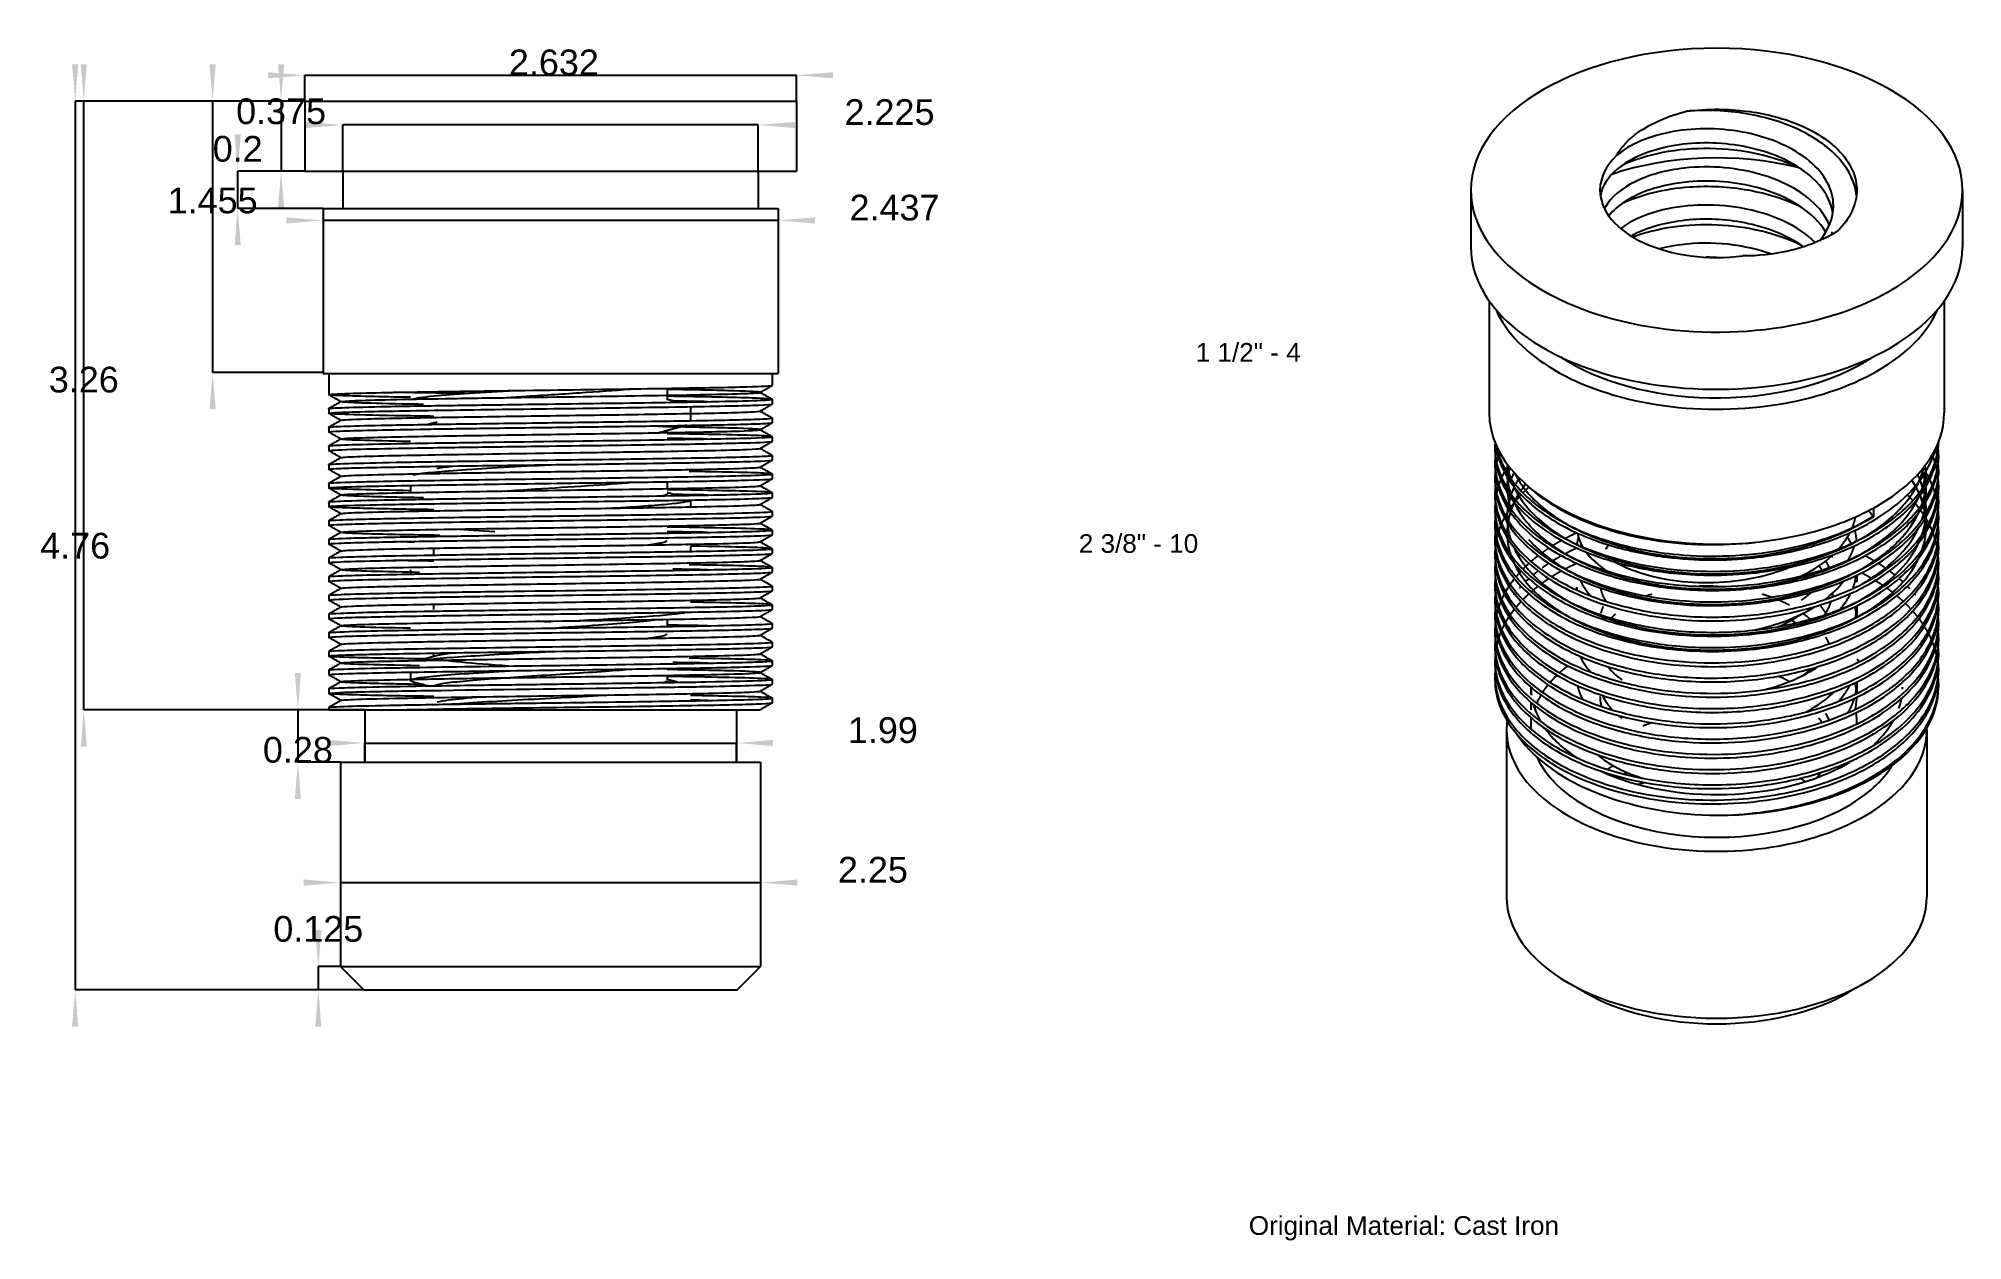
# Model space of a CAD drawing. Header units: millimetres. Extents: x 21 to 283, y 35 to 198.
import ezdxf
from ezdxf.enums import TextEntityAlignment as Align

# ---------------------------------------------------------------- set-up
doc = ezdxf.new("R2010")
doc.units = ezdxf.units.MM
doc.layers.get('0').update_dxf_attribs({"linetype": 'CONTINUOUS'})
for name, color, linetype in [('Annotation', 7, 'CONTINUOUS'), ('Annotation001', 7, 'CONTINUOUS'), ('Annotation004', 7, 'CONTINUOUS'), ('Dimension', 7, 'CONTINUOUS'), ('Dimension001', 7, 'CONTINUOUS'), ('Dimension003', 7, 'CONTINUOUS'), ('Dimension004', 7, 'CONTINUOUS'), ('Dimension005', 7, 'CONTINUOUS'), ('Dimension006', 7, 'CONTINUOUS'), ('Dimension007', 7, 'CONTINUOUS'), ('Dimension009', 7, 'CONTINUOUS'), ('Dimension010', 7, 'CONTINUOUS'), ('Dimension011', 7, 'CONTINUOUS'), ('Dimension012', 7, 'CONTINUOUS'), ('Dimension013', 7, 'CONTINUOUS'), ('ProjItem', 7, 'CONTINUOUS'), ('View', 7, 'CONTINUOUS')]:
    doc.layers.add(name, color=color, linetype=linetype)
doc.styles.get("Standard").update_dxf_attribs({"font": 'arial.ttf'})
doc.dimstyles.get("Standard").update_dxf_attribs({"dimscale": 0, "dimtxt": 2.5, "dimasz": 2.5, "dimexe": 1.25, "dimexo": 0.625, "dimtad": 1, "dimtxsty": 'STANDARD', "dimcen": 2.5, "dimazin": 3, "dimtfac": 1, "dimtmove": 0, "dimatfit": 3})

msp = doc.modelspace()

# ---------------------------------------------------------------- texts
at = {"layer": 'Annotation'}
msp.add_text('2 3/8" - 10', height=2.54, dxfattribs=at).set_placement((170.65, 128.28), align=Align.CENTER)
at = {"layer": 'Annotation001'}
msp.add_text('1 1/2" - 4', height=2.54, dxfattribs=at).set_placement((185.568, 154.273), align=Align.CENTER)
at = {"layer": 'Annotation004'}
msp.add_text('Original Material: Cast Iron', height=2.54, dxfattribs=at).set_placement((206.747, 35.5125), align=Align.CENTER)

# ---------------------------------------------------------------- blocks, each defined once
blk = doc.blocks.new('*Dimension001')
at = {"color": 0}
for points in [[(53.612, 194.729), (54.4453, 194.729), (54.0287, 189.729)], [(53.612, 175.204), (54.4453, 175.204), (54.0287, 180.204)]]:
    blk.add_solid(points, dxfattribs=at)
at = {"layer": 'Dimension001'}
for p, q in [((57.2464, 189.729), (54.0287, 189.729)), ((54.0287, 189.729), (54.0287, 180.204)), ((57.2464, 180.204), (54.0287, 180.204))]:
    blk.add_line(p, q, dxfattribs=at)
blk.add_text('0.375', height=3.5, dxfattribs=at).set_placement((54.0287, 186.586), align=Align.CENTER)
blk = doc.blocks.new('*Dimension003')
at = {"color": 0}
for points in [[(47.7092, 185.204), (48.5425, 185.204), (48.1259, 180.204)], [(47.7092, 170.124), (48.5425, 170.124), (48.1259, 175.124)]]:
    blk.add_solid(points, dxfattribs=at)
at = {"layer": 'Dimension003'}
for p, q in [((57.2464, 180.204), (48.1259, 180.204)), ((48.1259, 175.124), (48.1259, 180.204)), ((59.7293, 175.124), (48.1259, 175.124))]:
    blk.add_line(p, q, dxfattribs=at)
blk.add_text('0.2', height=3.5, dxfattribs=at).set_placement((48.1259, 181.479), align=Align.CENTER)
blk = doc.blocks.new('*Dimension')
at = {"color": 0}
for points in [[(44.3001, 194.729), (45.1334, 194.729), (44.7167, 189.729)], [(44.3001, 147.783), (45.1334, 147.783), (44.7167, 152.783)]]:
    blk.add_solid(points, dxfattribs=at)
at = {"layer": 'Dimension'}
for p, q in [((57.2464, 189.729), (44.7167, 189.729)), ((44.7167, 189.729), (44.7167, 152.783)), ((59.7293, 152.783), (44.7167, 152.783))]:
    blk.add_line(p, q, dxfattribs=at)
blk.add_text('1.455', height=3.5, dxfattribs=at).set_placement((44.7167, 174.451), align=Align.CENTER)
blk = doc.blocks.new('*Dimension004')
at = {"color": 0}
for points in [[(26.7768, 194.729), (27.6102, 194.729), (27.1935, 189.729)], [(26.7768, 101.925), (27.6102, 101.925), (27.1935, 106.925)]]:
    blk.add_solid(points, dxfattribs=at)
at = {"layer": 'Dimension004'}
for p, q in [((57.2464, 189.729), (27.1935, 189.729)), ((27.1935, 106.925), (27.1935, 189.729)), ((65.4062, 106.925), (27.1935, 106.925))]:
    blk.add_line(p, q, dxfattribs=at)
blk.add_text('3.26', height=3.5, dxfattribs=at).set_placement((27.1935, 150.087), align=Align.CENTER)
blk = doc.blocks.new('*Dimension005')
at = {"color": 0}
for points in [[(55.8943, 111.925), (56.7277, 111.925), (56.311, 106.925)], [(55.8943, 94.813), (56.7277, 94.813), (56.311, 99.813)]]:
    blk.add_solid(points, dxfattribs=at)
at = {"layer": 'Dimension005'}
for p, q in [((65.4062, 106.925), (56.311, 106.925)), ((56.311, 106.925), (56.311, 99.813)), ((62.1042, 99.813), (56.311, 99.813))]:
    blk.add_line(p, q, dxfattribs=at)
blk.add_text('0.28', height=3.5, dxfattribs=at).set_placement((56.311, 99.7378), align=Align.CENTER)
blk = doc.blocks.new('*Dimension006')
at = {"color": 0}
for points in [[(58.6737, 77), (59.5071, 77), (59.0904, 72)], [(58.6737, 63.825), (59.5071, 63.825), (59.0904, 68.825)]]:
    blk.add_solid(points, dxfattribs=at)
at = {"layer": 'Dimension006'}
for p, q in [((62.1042, 72), (59.0904, 72)), ((59.0904, 72), (59.0904, 68.825)), ((65.2792, 68.825), (59.0904, 68.825))]:
    blk.add_line(p, q, dxfattribs=at)
blk.add_text('0.125', height=3.5, dxfattribs=at).set_placement((59.0904, 75.3796), align=Align.CENTER)
blk = doc.blocks.new('*Dimension007')
at = {"color": 0}
for points in [[(25.6031, 194.729), (26.4365, 194.729), (26.0198, 189.729)], [(25.6031, 63.825), (26.4365, 63.825), (26.0198, 68.825)]]:
    blk.add_solid(points, dxfattribs=at)
at = {"layer": 'Dimension007'}
for p, q in [((57.2464, 189.729), (26.0198, 189.729)), ((26.0198, 189.729), (26.0198, 68.825)), ((65.2792, 68.825), (26.0198, 68.825))]:
    blk.add_line(p, q, dxfattribs=at)
blk.add_text('4.76', height=3.5, dxfattribs=at).set_placement((26.0198, 127.503), align=Align.CENTER)
blk = doc.blocks.new('*Dimension009')
at = {"color": 0}
for points in [[(52.2464, 193.648), (52.2464, 192.815), (57.2464, 193.232)], [(129.112, 193.648), (129.112, 192.815), (124.112, 193.232)]]:
    blk.add_solid(points, dxfattribs=at)
at = {"layer": 'Dimension009'}
for p, q in [((57.2464, 189.729), (57.2464, 193.232)), ((57.2464, 193.232), (124.112, 193.232)), ((124.112, 189.729), (124.112, 193.232))]:
    blk.add_line(p, q, dxfattribs=at)
blk.add_text('2.632', height=3.5, dxfattribs=at).set_placement((91.1312, 193.232), align=Align.CENTER)
blk = doc.blocks.new('*Dimension010')
at = {"color": 0}
for points in [[(57.4217, 186.891), (57.4217, 186.057), (62.4217, 186.474)], [(123.937, 186.891), (123.937, 186.057), (118.937, 186.474)]]:
    blk.add_solid(points, dxfattribs=at)
at = {"layer": 'Dimension010'}
for p, q in [((62.4217, 180.204), (62.4217, 186.474)), ((118.937, 186.474), (62.4217, 186.474)), ((118.937, 180.204), (118.937, 186.474))]:
    blk.add_line(p, q, dxfattribs=at)
blk.add_text('2.225', height=3.5, dxfattribs=at).set_placement((136.788, 186.474), align=Align.CENTER)
blk = doc.blocks.new('*Dimension011')
at = {"color": 0}
for points in [[(54.7293, 173.067), (54.7293, 173.9), (59.7293, 173.483)], [(126.629, 173.067), (126.629, 173.9), (121.629, 173.483)]]:
    blk.add_solid(points, dxfattribs=at)
at = {"layer": 'Dimension011'}
for p, q in [((59.7293, 175.124), (59.7293, 173.483)), ((121.629, 173.483), (59.7293, 173.483)), ((121.629, 175.124), (121.629, 173.483))]:
    blk.add_line(p, q, dxfattribs=at)
blk.add_text('2.437', height=3.5, dxfattribs=at).set_placement((137.466, 173.483), align=Align.CENTER)
blk = doc.blocks.new('*Dimension012')
at = {"color": 0}
for points in [[(60.4062, 102.828), (60.4062, 101.995), (65.4062, 102.412)], [(120.952, 102.828), (120.952, 101.995), (115.952, 102.412)]]:
    blk.add_solid(points, dxfattribs=at)
at = {"layer": 'Dimension012'}
for p, q in [((65.4062, 99.813), (65.4062, 102.412)), ((65.4062, 102.412), (115.952, 102.412)), ((115.952, 99.813), (115.952, 102.412))]:
    blk.add_line(p, q, dxfattribs=at)
blk.add_text('1.99', height=3.5, dxfattribs=at).set_placement((135.884, 102.412), align=Align.CENTER)
blk = doc.blocks.new('*Dimension013')
at = {"color": 0}
for points in [[(57.1042, 83.009), (57.1042, 83.8424), (62.1042, 83.4257)], [(124.254, 83.009), (124.254, 83.8424), (119.254, 83.4257)]]:
    blk.add_solid(points, dxfattribs=at)
at = {"layer": 'Dimension013'}
for p, q in [((62.1042, 99.813), (62.1042, 83.4257)), ((119.254, 99.813), (119.254, 83.4257)), ((62.1042, 83.4257), (119.254, 83.4257))]:
    blk.add_line(p, q, dxfattribs=at)
blk.add_text('2.25', height=3.5, dxfattribs=at).set_placement((134.527, 83.4257), align=Align.CENTER)

# ---------------------------------------------------------------- dimensions: what is measured, and where the dimension line sits
at = {"layer": 'Dimension'}
dim = msp.add_linear_dim(base=(44.7167, 174.451), p1=(57.2464, 189.729), p2=(59.7293, 152.783), angle=90, text='1.455', dimstyle='STANDARD', dxfattribs=at)
dim.commit()
dim.dimension.update_dxf_attribs({"geometry": '*Dimension', "text_midpoint": (39.728, 174.786)})
at = {"layer": 'Dimension001'}
dim = msp.add_linear_dim(base=(54.0287, 186.586), p1=(57.2464, 189.729), p2=(57.2464, 180.204), angle=90, text='0.375', dimstyle='STANDARD', dxfattribs=at)
dim.commit()
dim.dimension.update_dxf_attribs({"geometry": '*Dimension001', "text_midpoint": (49.0287, 186.586)})
at = {"layer": 'Dimension003'}
dim = msp.add_linear_dim(base=(48.1259, 181.479), p1=(59.7293, 175.124), p2=(57.2464, 180.204), angle=90, text='0.2', dimstyle='STANDARD', dxfattribs=at)
dim.commit()
dim.dimension.update_dxf_attribs({"geometry": '*Dimension003', "text_midpoint": (52.618, 179.283)})
at = {"layer": 'Dimension004'}
dim = msp.add_linear_dim(base=(27.1935, 150.087), p1=(65.4062, 106.925), p2=(57.2464, 189.729), angle=90, text='3.26', dimstyle='STANDARD', dxfattribs=at)
dim.commit()
dim.dimension.update_dxf_attribs({"geometry": '*Dimension004', "text_midpoint": (32.1694, 149.597)})
at = {"layer": 'Dimension005'}
dim = msp.add_linear_dim(base=(56.311, 99.7378), p1=(65.4062, 106.925), p2=(62.1042, 99.813), angle=90, text='0.28', dimstyle='STANDARD', dxfattribs=at)
dim.commit()
dim.dimension.update_dxf_attribs({"geometry": '*Dimension005', "text_midpoint": (51.776, 97.6323)})
at = {"layer": 'Dimension006'}
dim = msp.add_linear_dim(base=(59.0904, 75.3796), p1=(62.1042, 72), p2=(65.2792, 68.825), angle=90, text='0.125', dimstyle='STANDARD', dxfattribs=at)
dim.commit()
dim.dimension.update_dxf_attribs({"geometry": '*Dimension006', "text_midpoint": (55.5549, 78.9152)})
at = {"layer": 'Dimension007'}
dim = msp.add_linear_dim(base=(26.0198, 127.503), p1=(57.2464, 189.729), p2=(65.2792, 68.825), angle=90, text='4.76', dimstyle='STANDARD', dxfattribs=at)
dim.commit()
dim.dimension.update_dxf_attribs({"geometry": '*Dimension007', "text_midpoint": (21.0308, 127.835)})
at = {"layer": 'Dimension009'}
dim = msp.add_linear_dim(base=(91.1312, 193.232), p1=(57.2464, 189.729), p2=(124.112, 189.729), text='2.632', dimstyle='STANDARD', dxfattribs=at)
dim.commit()
dim.dimension.update_dxf_attribs({"geometry": '*Dimension009', "text_midpoint": (91.1312, 198.232)})
at = {"layer": 'Dimension010'}
dim = msp.add_linear_dim(base=(136.788, 186.474), p1=(118.937, 180.204), p2=(62.4217, 180.204), text='2.225', dimstyle='STANDARD', dxfattribs=at)
dim.commit()
dim.dimension.update_dxf_attribs({"geometry": '*Dimension010', "text_midpoint": (136.788, 181.474)})
at = {"layer": 'Dimension011'}
dim = msp.add_linear_dim(base=(137.466, 173.483), p1=(121.629, 175.124), p2=(59.7293, 175.124), text='2.437', dimstyle='STANDARD', dxfattribs=at)
dim.commit()
dim.dimension.update_dxf_attribs({"geometry": '*Dimension011', "text_midpoint": (137.466, 168.483)})
at = {"layer": 'Dimension012'}
dim = msp.add_linear_dim(base=(135.884, 102.412), p1=(65.4062, 99.813), p2=(115.952, 99.813), text='1.99', dimstyle='STANDARD', dxfattribs=at)
dim.commit()
dim.dimension.update_dxf_attribs({"geometry": '*Dimension012', "text_midpoint": (135.884, 107.412)})
at = {"layer": 'Dimension013'}
dim = msp.add_linear_dim(base=(134.527, 83.4257), p1=(62.1042, 99.813), p2=(119.254, 99.813), text='2.25', dimstyle='STANDARD', dxfattribs=at)
dim.commit()
dim.dimension.update_dxf_attribs({"geometry": '*Dimension013', "text_midpoint": (134.527, 88.4257)})

# ---------------------------------------------------------------- linework, layer by layer
at = {"layer": 'ProjItem'}
for p, q in [((57.2464, 189.729), (57.2464, 180.204)), ((124.112, 189.729), (124.112, 180.204)), ((62.4217, 180.204), (62.4217, 175.124)), ((118.937, 180.204), (118.937, 175.124)), ((59.7293, 175.124), (59.7293, 152.783)), ((121.629, 175.124), (121.629, 152.645)), ((59.7293, 152.783), (59.7293, 152.645)), ((60.5167, 152.645), (60.5167, 152.328)), ((60.5167, 152.328), (60.5167, 150.422)), ((120.842, 152.645), (120.842, 151.058)), ((60.5167, 150.422), (60.5167, 149.788)), ((106.554, 150.647), (106.554, 149.021)), ((60.5167, 147.882), (60.5167, 147.248)), ((120.842, 149.152), (120.842, 148.518)), ((120.842, 146.612), (120.842, 145.978)), ((60.5167, 145.342), (60.5167, 144.708)), ((120.842, 144.072), (120.842, 143.438)), ((60.5167, 142.802), (60.5167, 142.168)), ((120.842, 141.532), (120.842, 140.898)), ((60.5167, 140.262), (60.5167, 139.628)), ((120.842, 138.992), (120.842, 138.358)), ((60.5167, 137.722), (60.5167, 137.088)), ((106.554, 137.947), (106.554, 137.009)), ((120.842, 136.452), (120.842, 135.818)), ((60.5167, 135.182), (60.5167, 134.548)), ((120.842, 133.912), (120.842, 133.278)), ((60.5167, 132.642), (60.5167, 132.008)), ((120.842, 131.372), (120.842, 130.738)), ((60.5167, 130.102), (60.5167, 129.468)), ((74.8042, 127.973), (74.8042, 128.911)), ((120.842, 128.832), (120.842, 128.198)), ((60.5167, 127.562), (60.5167, 126.928)), ((120.842, 126.292), (120.842, 125.658)), ((60.5167, 125.022), (60.5167, 124.388)), ((120.842, 123.752), (120.842, 123.118)), ((60.5167, 122.482), (60.5167, 121.848)), ((74.8042, 120.568), (74.8042, 121.291)), ((120.842, 121.212), (120.842, 120.578)), ((60.5167, 119.942), (60.5167, 119.308)), ((106.554, 119.229), (106.554, 118.261)), ((120.842, 118.672), (120.842, 118.038)), ((60.5167, 117.402), (60.5167, 116.768)), ((120.842, 116.132), (120.842, 115.498)), ((60.5167, 114.862), (60.5167, 114.228)), ((74.8042, 114.218), (74.8042, 114.639)), ((120.842, 113.592), (120.842, 112.958)), ((60.5167, 112.322), (60.5167, 111.688)), ((106.554, 111.609), (106.554, 110.921)), ((120.842, 111.052), (120.842, 110.418)), ((60.5167, 109.782), (60.5167, 109.148)), ((120.842, 108.512), (120.842, 107.878)), ((60.5167, 107.242), (60.5167, 106.925)), ((65.4062, 106.925), (65.4062, 99.813)), ((115.952, 106.925), (115.952, 99.813)), ((62.1042, 99.813), (62.1042, 72)), ((119.254, 99.813), (119.254, 72)), ((62.1042, 72), (65.2792, 68.825)), ((116.079, 68.825), (119.254, 72))]:
    msp.add_line(p, q, dxfattribs=at)
for points, degree, knots in [([(57.2464, 189.729), (58.0846, 189.729), (60.5573, 189.729), (64.5404, 189.729), (69.8342, 189.729), (76.1732, 189.729), (83.2397, 189.729), (90.6792, 189.729), (98.1186, 189.729), (105.185, 189.729), (111.524, 189.729), (116.818, 189.729), (120.801, 189.729), (123.274, 189.729), (124.112, 189.729)], 1, [0, 0, 0.224399, 0.448799, 0.673198, 0.897598, 1.122, 1.3464, 1.5708, 1.7952, 2.0196, 2.24399, 2.46839, 2.69279, 2.91719, 3.14159, 3.14159]), ([(57.2464, 180.204), (58.0846, 180.204), (60.5573, 180.204), (64.5404, 180.204), (69.8342, 180.204), (76.1732, 180.204), (83.2397, 180.204), (90.6792, 180.204), (98.1186, 180.204), (105.185, 180.204), (111.524, 180.204), (116.818, 180.204), (120.801, 180.204), (123.274, 180.204), (124.112, 180.204)], 1, [0, 0, 0.224399, 0.448799, 0.673198, 0.897598, 1.122, 1.3464, 1.5708, 1.7952, 2.0196, 2.24399, 2.46839, 2.69279, 2.91719, 3.14159, 3.14159]), ([(59.7293, 175.124), (60.5052, 175.124), (62.7943, 175.124), (66.4816, 175.124), (71.3822, 175.124), (77.2505, 175.124), (83.7922, 175.124), (90.6792, 175.124), (97.5662, 175.124), (104.108, 175.124), (109.976, 175.124), (114.877, 175.124), (118.564, 175.124), (120.853, 175.124), (121.629, 175.124)], 1, [0, 0, 0.224399, 0.448799, 0.673198, 0.897598, 1.122, 1.3464, 1.5708, 1.7952, 2.0196, 2.24399, 2.46839, 2.69279, 2.91719, 3.14159, 3.14159]), ([(59.7293, 152.645), (60.5052, 152.645), (62.7943, 152.645), (66.4816, 152.645), (71.3822, 152.645), (77.2505, 152.645), (83.7922, 152.645), (90.6792, 152.645), (97.5662, 152.645), (104.108, 152.645), (109.976, 152.645), (114.877, 152.645), (118.564, 152.645), (120.853, 152.645), (121.629, 152.645)], 1, [0, 0, 0.224399, 0.448799, 0.673198, 0.897598, 1.122, 1.3464, 1.5708, 1.7952, 2.0196, 2.24399, 2.46839, 2.69279, 2.91719, 3.14159, 3.14159]), ([(60.5167, 149.788), (60.5132, 149.847), (61.4899, 149.906), (63.356, 149.965), (64.6371, 150.006), (66.3383, 150.046), (68.3797, 150.087), (70.4201, 150.127), (72.7997, 150.168), (75.4124, 150.209), (80.631, 150.29), (86.806, 150.371), (92.8487, 150.452), (97.9307, 150.521), (102.918, 150.589), (107.18, 150.657), (111.449, 150.725), (114.992, 150.794), (117.362, 150.862), (119.532, 150.924), (120.729, 150.987), (120.834, 151.049)], 3, [0, 0, 0, 0, 0.0696202, 0.0696202, 0.0696202, 0.117526, 0.117526, 0.117526, 0.165431, 0.165431, 0.165431, 0.261242, 0.261242, 0.261242, 0.341849, 0.341849, 0.341849, 0.422456, 0.422456, 0.422456, 0.496028, 0.496028, 0.496028, 0.496028]), ([(71.6292, 149.43), (69.5285, 149.466), (67.6599, 149.502), (66.0914, 149.538), (64.3602, 149.578), (62.9936, 149.619), (62.0526, 149.659), (61.1102, 149.699), (60.5935, 149.739), (60.5248, 149.779)], 3, [0.858821, 0.858821, 0.858821, 0.858821, 0.901704, 0.901704, 0.901704, 0.949005, 0.949005, 0.949005, 0.996306, 0.996306, 0.996306, 0.996306]), ([(62.1763, 148.845), (62.2546, 148.891), (62.8902, 148.937), (64.0469, 148.983), (65.2014, 149.028), (66.8764, 149.074), (68.9763, 149.12), (71.0744, 149.166), (73.5964, 149.212), (76.3983, 149.258), (79.1991, 149.304), (82.2784, 149.35), (85.4606, 149.396), (91.826, 149.487), (98.5875, 149.579), (104.273, 149.671), (107.119, 149.717), (109.698, 149.763), (111.863, 149.809), (114.03, 149.854), (115.783, 149.9), (117.02, 149.946), (118.361, 149.996), (119.098, 150.045), (119.182, 150.095)], 3, [106.843, 106.843, 106.843, 106.843, 107.183, 107.183, 107.183, 107.524, 107.524, 107.524, 107.865, 107.865, 107.865, 108.205, 108.205, 108.205, 108.886, 108.886, 108.886, 109.227, 109.227, 109.227, 109.567, 109.567, 109.567, 109.935, 109.935, 109.935, 109.935]), ([(71.8401, 149.178), (72.2527, 149.326), (73.285, 149.475), (74.8397, 149.623), (76.1233, 149.746), (77.7612, 149.868), (79.6465, 149.991), (81.5307, 150.114), (83.6612, 150.236), (85.8994, 150.359)], 3, [94.399, 94.399, 94.399, 94.399, 94.8391, 94.8391, 94.8391, 95.2032, 95.2032, 95.2032, 95.5673, 95.5673, 95.5673, 95.5673]), ([(84.3479, 149.379), (85.1902, 149.438), (86.0579, 149.496), (86.9511, 149.554), (89.4567, 149.719), (92.1094, 149.883), (94.605, 150.047), (97.1018, 150.211), (99.4404, 150.375), (101.347, 150.539), (101.489, 150.551), (101.628, 150.563), (101.765, 150.575)], 3, [0.184962, 0.184962, 0.184962, 0.184962, 0.212541, 0.212541, 0.212541, 0.290082, 0.290082, 0.290082, 0.367624, 0.367624, 0.367624, 0.373389, 0.373389, 0.373389, 0.373389]), ([(119.182, 150.115), (119.075, 150.179), (117.858, 150.244), (115.667, 150.308), (113.484, 150.372), (110.33, 150.437), (106.554, 150.501)], 3, [109.985, 109.985, 109.985, 109.985, 110.462, 110.462, 110.462, 110.94, 110.94, 110.94, 110.94]), ([(120.834, 149.161), (120.742, 149.216), (119.812, 149.27), (118.12, 149.325), (116.894, 149.364), (115.266, 149.404), (113.309, 149.444), (111.354, 149.483), (109.07, 149.523), (106.554, 149.563)], 3, [0.503871, 0.503871, 0.503871, 0.503871, 0.568304, 0.568304, 0.568304, 0.615112, 0.615112, 0.615112, 0.66192, 0.66192, 0.66192, 0.66192]), ([(60.5167, 147.248), (60.5159, 147.29), (61.0025, 147.332), (61.9527, 147.373), (62.9013, 147.415), (64.3135, 147.457), (66.1238, 147.499), (69.2231, 147.57), (73.5127, 147.642), (78.3995, 147.714), (83.2803, 147.785), (88.7552, 147.857), (94.0676, 147.929), (99.5829, 148.003), (104.919, 148.077), (109.281, 148.152), (111.465, 148.189), (113.411, 148.226), (115.047, 148.263), (116.683, 148.301), (118.007, 148.338), (118.969, 148.375), (120.124, 148.42), (120.757, 148.464), (120.834, 148.509)], 3, [0, 0, 0, 0, 0.0493581, 0.0493581, 0.0493581, 0.0987162, 0.0987162, 0.0987162, 0.18336, 0.18336, 0.18336, 0.268004, 0.268004, 0.268004, 0.355837, 0.355837, 0.355837, 0.399753, 0.399753, 0.399753, 0.443669, 0.443669, 0.443669, 0.496372, 0.496372, 0.496372, 0.496372]), ([(60.5248, 147.891), (60.6074, 147.94), (61.3549, 147.989), (62.7191, 148.037), (64.0804, 148.086), (66.058, 148.135), (68.5237, 148.183), (71.0596, 148.233), (74.1131, 148.283), (77.4748, 148.334), (80.8351, 148.384), (84.5037, 148.434), (88.2307, 148.484), (93.7854, 148.559), (99.4545, 148.633), (104.415, 148.708), (107.861, 148.76), (110.963, 148.812), (113.493, 148.863), (116.026, 148.915), (117.987, 148.967), (119.232, 149.019), (120.296, 149.063), (120.843, 149.108), (120.842, 149.152)], 3, [0.00369633, 0.00369633, 0.00369633, 0.00369633, 0.0612014, 0.0612014, 0.0612014, 0.118707, 0.118707, 0.118707, 0.177902, 0.177902, 0.177902, 0.237098, 0.237098, 0.237098, 0.325351, 0.325351, 0.325351, 0.386642, 0.386642, 0.386642, 0.447934, 0.447934, 0.447934, 0.500177, 0.500177, 0.500177, 0.500177]), ([(74.8042, 146.837), (73.3269, 146.861), (71.9287, 146.884), (70.6307, 146.907), (67.5474, 146.962), (65.0355, 147.018), (63.3057, 147.073), (61.571, 147.128), (60.6179, 147.184), (60.5248, 147.239)], 3, [0.838281, 0.838281, 0.838281, 0.838281, 0.865779, 0.865779, 0.865779, 0.931043, 0.931043, 0.931043, 0.996306, 0.996306, 0.996306, 0.996306]), ([(60.5248, 145.351), (60.6029, 145.397), (61.2661, 145.443), (62.4767, 145.488), (63.685, 145.534), (65.4408, 145.58), (67.6443, 145.625), (70.2687, 145.68), (73.5292, 145.734), (77.1665, 145.789), (80.8012, 145.843), (84.8126, 145.898), (88.8725, 145.953), (92.5847, 146.002), (96.3377, 146.052), (99.8779, 146.102), (103.419, 146.152), (106.747, 146.202), (109.637, 146.252), (111.966, 146.292), (114.012, 146.332), (115.685, 146.372), (117.36, 146.412), (118.662, 146.452), (119.533, 146.492), (120.399, 146.532), (120.842, 146.572), (120.842, 146.612)], 3, [0.00369323, 0.00369323, 0.00369323, 0.00369323, 0.0576674, 0.0576674, 0.0576674, 0.111642, 0.111642, 0.111642, 0.175993, 0.175993, 0.175993, 0.240344, 0.240344, 0.240344, 0.299193, 0.299193, 0.299193, 0.358042, 0.358042, 0.358042, 0.405447, 0.405447, 0.405447, 0.452853, 0.452853, 0.452853, 0.499931, 0.499931, 0.499931, 0.499931]), ([(73.3778, 148.464), (72.3691, 148.482), (71.416, 148.499), (70.5185, 148.517), (67.9605, 148.569), (65.8969, 148.62), (64.4739, 148.671), (63.0477, 148.723), (62.2633, 148.774), (62.1763, 148.825)], 3, [105.9, 105.9, 105.9, 105.9, 106.033, 106.033, 106.033, 106.413, 106.413, 106.413, 106.794, 106.794, 106.794, 106.794]), ([(62.1763, 146.305), (62.2848, 146.37), (63.5355, 146.436), (65.786, 146.501), (68.0286, 146.566), (71.2663, 146.631), (75.1312, 146.697), (78.9911, 146.762), (83.4701, 146.827), (88.0588, 146.893), (92.6466, 146.958), (97.3347, 147.023), (101.59, 147.089), (106.66, 147.166), (111.094, 147.244), (114.189, 147.322), (115.74, 147.361), (116.963, 147.4), (117.806, 147.438), (118.65, 147.477), (119.115, 147.516), (119.182, 147.555)], 3, [100.559, 100.559, 100.559, 100.559, 101.044, 101.044, 101.044, 101.529, 101.529, 101.529, 102.014, 102.014, 102.014, 102.498, 102.498, 102.498, 103.075, 103.075, 103.075, 103.364, 103.364, 103.364, 103.652, 103.652, 103.652, 103.652]), ([(60.5167, 144.708), (60.5157, 144.751), (61.0259, 144.794), (62.022, 144.836), (63.0163, 144.879), (64.4969, 144.922), (66.3875, 144.965), (68.2085, 145.006), (70.4124, 145.047), (72.8964, 145.088), (75.3795, 145.129), (78.1426, 145.171), (81.0558, 145.212), (82.8314, 145.237), (84.6627, 145.262), (86.5187, 145.287), (90.2967, 145.338), (94.1717, 145.389), (97.8767, 145.441), (101.063, 145.485), (104.117, 145.528), (106.883, 145.572), (109.649, 145.616), (112.127, 145.66), (114.181, 145.704), (115.896, 145.741), (117.32, 145.778), (118.398, 145.814), (119.478, 145.851), (120.213, 145.888), (120.575, 145.924), (120.722, 145.939), (120.808, 145.954), (120.834, 145.969)], 3, [0, 0, 0, 0, 0.050493, 0.050493, 0.050493, 0.100986, 0.100986, 0.100986, 0.149661, 0.149661, 0.149661, 0.198336, 0.198336, 0.198336, 0.228009, 0.228009, 0.228009, 0.288416, 0.288416, 0.288416, 0.340361, 0.340361, 0.340361, 0.392307, 0.392307, 0.392307, 0.43565, 0.43565, 0.43565, 0.478994, 0.478994, 0.478994, 0.496471, 0.496471, 0.496471, 0.496471]), ([(60.5248, 142.811), (60.6062, 142.859), (61.3273, 142.907), (62.6439, 142.954), (63.9579, 143.002), (65.8673, 143.05), (68.2524, 143.098), (70.2098, 143.137), (72.4855, 143.176), (74.9853, 143.216), (77.4842, 143.255), (80.2073, 143.294), (83.0374, 143.333), (90.0287, 143.43), (97.6782, 143.527), (104.143, 143.624), (106.846, 143.664), (109.347, 143.705), (111.53, 143.745), (113.715, 143.786), (115.581, 143.826), (117.047, 143.867), (119.527, 143.935), (120.848, 144.003), (120.842, 144.072)], 3, [0.00369429, 0.00369429, 0.00369429, 0.00369429, 0.0601134, 0.0601134, 0.0601134, 0.116533, 0.116533, 0.116533, 0.162868, 0.162868, 0.162868, 0.209202, 0.209202, 0.209202, 0.323662, 0.323662, 0.323662, 0.371499, 0.371499, 0.371499, 0.419336, 0.419336, 0.419336, 0.500039, 0.500039, 0.500039, 0.500039]), ([(62.1762, 143.765), (62.243, 143.804), (62.708, 143.843), (63.5524, 143.881), (64.3956, 143.92), (65.6179, 143.959), (67.169, 143.998), (70.2638, 144.076), (74.6984, 144.153), (79.7683, 144.231), (84.0236, 144.297), (88.7117, 144.362), (93.2996, 144.427), (97.8883, 144.492), (102.367, 144.558), (106.227, 144.623), (110.092, 144.688), (113.33, 144.754), (115.572, 144.819), (117.823, 144.884), (119.074, 144.95), (119.182, 145.015)], 3, [94.276, 94.276, 94.276, 94.276, 94.5644, 94.5644, 94.5644, 94.8528, 94.8528, 94.8528, 95.4296, 95.4296, 95.4296, 95.9144, 95.9144, 95.9144, 96.3991, 96.3991, 96.3991, 96.8839, 96.8839, 96.8839, 97.3686, 97.3686, 97.3686, 97.3686]), ([(119.182, 145.035), (119.07, 145.103), (117.716, 145.171), (115.289, 145.239), (112.87, 145.307), (109.383, 145.375), (105.256, 145.443)], 3, [97.4177, 97.4177, 97.4177, 97.4177, 97.9225, 97.9225, 97.9225, 98.4273, 98.4273, 98.4273, 98.4273]), ([(120.834, 144.081), (120.815, 144.092), (120.763, 144.103), (120.679, 144.114), (120.327, 144.159), (119.399, 144.205), (117.946, 144.25), (116.495, 144.296), (114.521, 144.341), (112.132, 144.387), (110.457, 144.419), (108.58, 144.451), (106.554, 144.483)], 3, [0.503734, 0.503734, 0.503734, 0.503734, 0.516586, 0.516586, 0.516586, 0.570353, 0.570353, 0.570353, 0.62412, 0.62412, 0.62412, 0.661828, 0.661828, 0.661828, 0.661828]), ([(60.5167, 142.168), (60.5127, 142.23), (61.5951, 142.292), (63.6516, 142.354), (65.2317, 142.402), (67.385, 142.45), (69.9783, 142.497), (72.5694, 142.545), (75.6006, 142.593), (78.881, 142.641), (82.2085, 142.689), (85.7929, 142.738), (89.4085, 142.786), (94.9101, 142.86), (100.476, 142.934), (105.289, 143.008), (110.111, 143.081), (114.178, 143.155), (116.894, 143.229), (119.356, 143.296), (120.724, 143.362), (120.834, 143.429)], 3, [0, 0, 0, 0, 0.0732923, 0.0732923, 0.0732923, 0.129758, 0.129758, 0.129758, 0.186224, 0.186224, 0.186224, 0.243526, 0.243526, 0.243526, 0.330663, 0.330663, 0.330663, 0.4178, 0.4178, 0.4178, 0.496402, 0.496402, 0.496402, 0.496402]), ([(60.5248, 140.271), (60.6281, 140.333), (61.8214, 140.395), (63.98, 140.457), (65.6707, 140.506), (67.9522, 140.555), (70.677, 140.604), (73.3995, 140.652), (76.5653, 140.701), (79.9666, 140.75), (85.2321, 140.825), (91.0759, 140.901), (96.6013, 140.977), (102.13, 141.052), (107.337, 141.128), (111.423, 141.203), (113.699, 141.245), (115.638, 141.287), (117.142, 141.329), (118.648, 141.371), (119.72, 141.413), (120.307, 141.456), (120.663, 141.481), (120.841, 141.506), (120.842, 141.532)], 3, [0.00369713, 0.00369713, 0.00369713, 0.00369713, 0.0770787, 0.0770787, 0.0770787, 0.134704, 0.134704, 0.134704, 0.192329, 0.192329, 0.192329, 0.281545, 0.281545, 0.281545, 0.370761, 0.370761, 0.370761, 0.420426, 0.420426, 0.420426, 0.47009, 0.47009, 0.47009, 0.500126, 0.500126, 0.500126, 0.500126]), ([(71.6292, 143.416), (68.7476, 143.471), (66.4028, 143.526), (64.7848, 143.58), (63.1626, 143.635), (62.269, 143.69), (62.1762, 143.745)], 3, [93.4124, 93.4124, 93.4124, 93.4124, 93.8196, 93.8196, 93.8196, 94.2269, 94.2269, 94.2269, 94.2269]), ([(62.1762, 141.225), (62.2606, 141.274), (62.9975, 141.324), (64.338, 141.374), (65.5755, 141.42), (67.3278, 141.465), (69.4949, 141.511), (71.6602, 141.557), (74.2393, 141.603), (77.0848, 141.649), (82.7708, 141.741), (89.5323, 141.833), (95.8978, 141.924), (99.0799, 141.97), (102.159, 142.016), (104.96, 142.062), (107.762, 142.108), (110.284, 142.154), (112.382, 142.2), (114.482, 142.246), (116.157, 142.291), (117.311, 142.337), (118.468, 142.383), (119.104, 142.429), (119.182, 142.475)], 3, [87.9926, 87.9926, 87.9926, 87.9926, 88.3607, 88.3607, 88.3607, 88.7013, 88.7013, 88.7013, 89.0419, 89.0419, 89.0419, 89.723, 89.723, 89.723, 90.0635, 90.0635, 90.0635, 90.4041, 90.4041, 90.4041, 90.7446, 90.7446, 90.7446, 91.0852, 91.0852, 91.0852, 91.0852]), ([(60.5167, 139.628), (60.5181, 139.664), (60.8652, 139.699), (61.5579, 139.735), (62.2478, 139.77), (63.2775, 139.806), (64.6106, 139.841), (66.9782, 139.904), (70.3204, 139.968), (74.2772, 140.031), (78.2291, 140.094), (82.7947, 140.157), (87.4827, 140.22), (92.6939, 140.29), (98.0547, 140.361), (102.849, 140.431), (107.649, 140.501), (111.881, 140.572), (114.981, 140.642), (116.799, 140.683), (118.237, 140.724), (119.227, 140.765), (120.219, 140.806), (120.763, 140.848), (120.834, 140.889)], 3, [0, 0, 0, 0, 0.0419716, 0.0419716, 0.0419716, 0.0839432, 0.0839432, 0.0839432, 0.158605, 0.158605, 0.158605, 0.233266, 0.233266, 0.233266, 0.31626, 0.31626, 0.31626, 0.399253, 0.399253, 0.399253, 0.447856, 0.447856, 0.447856, 0.496458, 0.496458, 0.496458, 0.496458]), ([(60.5248, 137.731), (60.6325, 137.796), (61.9415, 137.861), (64.3024, 137.926), (66.6543, 137.992), (70.0576, 138.057), (74.1207, 138.122), (78.3128, 138.189), (83.209, 138.256), (88.2108, 138.324), (93.2117, 138.391), (98.316, 138.458), (102.903, 138.525), (105.515, 138.564), (107.96, 138.602), (110.142, 138.64), (113.078, 138.692), (115.531, 138.743), (117.328, 138.795), (119.128, 138.846), (120.271, 138.898), (120.674, 138.949), (120.786, 138.963), (120.842, 138.978), (120.842, 138.992)], 3, [0.0036965, 0.0036965, 0.0036965, 0.0036965, 0.0806039, 0.0806039, 0.0806039, 0.157511, 0.157511, 0.157511, 0.236972, 0.236972, 0.236972, 0.316434, 0.316434, 0.316434, 0.361661, 0.361661, 0.361661, 0.422465, 0.422465, 0.422465, 0.483269, 0.483269, 0.483269, 0.500091, 0.500091, 0.500091, 0.500091]), ([(62.1762, 138.685), (62.2646, 138.737), (63.0733, 138.789), (64.5433, 138.841), (66.0099, 138.893), (68.1365, 138.945), (70.7675, 138.997), (73.3959, 139.05), (76.5265, 139.102), (79.9302, 139.154), (83.3325, 139.206), (87.005, 139.258), (90.6791, 139.31), (94.3533, 139.362), (98.0258, 139.414), (101.428, 139.466), (104.832, 139.518), (107.962, 139.57), (110.591, 139.623), (113.222, 139.675), (115.348, 139.727), (116.815, 139.779), (118.285, 139.831), (119.094, 139.883), (119.182, 139.935)], 3, [81.7092, 81.7092, 81.7092, 81.7092, 82.0957, 82.0957, 82.0957, 82.4823, 82.4823, 82.4823, 82.8689, 82.8689, 82.8689, 83.2555, 83.2555, 83.2555, 83.642, 83.642, 83.642, 84.0286, 84.0286, 84.0286, 84.4152, 84.4152, 84.4152, 84.8018, 84.8018, 84.8018, 84.8018]), ([(72.0178, 138.879), (72.4539, 138.995), (73.2587, 139.11), (74.3858, 139.225), (75.5116, 139.341), (76.9592, 139.456), (78.645, 139.571), (82.0107, 139.802), (86.3457, 140.033), (90.697, 140.263)], 3, [81.8857, 81.8857, 81.8857, 81.8857, 82.2281, 82.2281, 82.2281, 82.5704, 82.5704, 82.5704, 83.2551, 83.2551, 83.2551, 83.2551]), ([(120.834, 139.001), (120.811, 139.014), (120.742, 139.027), (120.626, 139.04), (120.241, 139.083), (119.332, 139.127), (117.947, 139.17), (116.564, 139.214), (114.704, 139.257), (112.462, 139.301), (111.542, 139.318), (110.562, 139.336), (109.523, 139.354)], 3, [0.503789, 0.503789, 0.503789, 0.503789, 0.519144, 0.519144, 0.519144, 0.570459, 0.570459, 0.570459, 0.621773, 0.621773, 0.621773, 0.642814, 0.642814, 0.642814, 0.642814]), ([(60.5167, 137.088), (60.5151, 137.137), (61.1956, 137.187), (62.5135, 137.236), (63.8284, 137.285), (65.7807, 137.335), (68.2406, 137.384), (71.8248, 137.456), (76.5067, 137.528), (81.6335, 137.6), (86.7556, 137.672), (92.3196, 137.744), (97.5477, 137.816), (101.475, 137.87), (105.214, 137.924), (108.469, 137.978), (111.726, 138.032), (114.498, 138.086), (116.566, 138.14), (119.234, 138.21), (120.719, 138.279), (120.834, 138.349)], 3, [0, 0, 0, 0, 0.0582348, 0.0582348, 0.0582348, 0.11647, 0.11647, 0.11647, 0.201445, 0.201445, 0.201445, 0.286421, 0.286421, 0.286421, 0.350253, 0.350253, 0.350253, 0.414084, 0.414084, 0.414084, 0.496187, 0.496187, 0.496187, 0.496187]), ([(71.6292, 136.73), (68.9166, 136.776), (66.5929, 136.823), (64.7976, 136.87), (62.126, 136.94), (60.6401, 137.009), (60.5248, 137.079)], 3, [0.858774, 0.858774, 0.858774, 0.858774, 0.914131, 0.914131, 0.914131, 0.996304, 0.996304, 0.996304, 0.996304]), ([(60.5248, 135.191), (60.6051, 135.238), (61.3072, 135.285), (62.5894, 135.332), (63.869, 135.38), (65.7295, 135.427), (68.0564, 135.474), (70.6211, 135.526), (73.7563, 135.578), (77.2304, 135.63), (80.7027, 135.682), (84.514, 135.734), (88.3831, 135.786), (94.9851, 135.875), (101.73, 135.963), (107.254, 136.052), (111.314, 136.117), (114.712, 136.182), (117.061, 136.247), (119.419, 136.312), (120.726, 136.377), (120.834, 136.442), (120.839, 136.446), (120.842, 136.449), (120.842, 136.452)], 3, [0.00369518, 0.00369518, 0.00369518, 0.00369518, 0.0593728, 0.0593728, 0.0593728, 0.11505, 0.11505, 0.11505, 0.176482, 0.176482, 0.176482, 0.237913, 0.237913, 0.237913, 0.342698, 0.342698, 0.342698, 0.419564, 0.419564, 0.419564, 0.496429, 0.496429, 0.496429, 0.500106, 0.500106, 0.500106, 0.500106]), ([(62.1762, 136.145), (62.2436, 136.184), (62.718, 136.223), (63.5794, 136.263), (64.4397, 136.302), (65.6868, 136.341), (67.2684, 136.381), (68.849, 136.42), (70.7636, 136.459), (72.932, 136.498), (75.0996, 136.538), (77.5203, 136.577), (80.0925, 136.616), (85.235, 136.695), (90.9859, 136.773), (96.413, 136.852), (101.844, 136.93), (106.928, 137.009), (110.84, 137.087), (113.398, 137.139), (115.461, 137.19), (116.884, 137.241), (118.311, 137.293), (119.095, 137.344), (119.182, 137.395)], 3, [75.4257, 75.4257, 75.4257, 75.4257, 75.7172, 75.7172, 75.7172, 76.0087, 76.0087, 76.0087, 76.3001, 76.3001, 76.3001, 76.5916, 76.5916, 76.5916, 77.1745, 77.1745, 77.1745, 77.7575, 77.7575, 77.7575, 78.1379, 78.1379, 78.1379, 78.5183, 78.5183, 78.5183, 78.5183]), ([(73.3778, 135.764), (69.9979, 135.824), (67.2085, 135.884), (65.2805, 135.944), (63.3467, 136.005), (62.2773, 136.065), (62.1762, 136.125)], 3, [74.4824, 74.4824, 74.4824, 74.4824, 74.9295, 74.9295, 74.9295, 75.3766, 75.3766, 75.3766, 75.3766]), ([(84.3481, 136.679), (85.7016, 136.773), (87.137, 136.867), (88.5992, 136.961), (90.9703, 137.113), (93.4165, 137.266), (95.6864, 137.418), (97.9579, 137.571), (100.053, 137.723), (101.765, 137.875)], 3, [0.184714, 0.184714, 0.184714, 0.184714, 0.22911, 0.22911, 0.22911, 0.301074, 0.301074, 0.301074, 0.373039, 0.373039, 0.373039, 0.373039]), ([(120.834, 136.461), (120.73, 136.523), (119.531, 136.586), (117.36, 136.648), (114.875, 136.719), (111.103, 136.791), (106.554, 136.863)], 3, [0.503802, 0.503802, 0.503802, 0.503802, 0.577337, 0.577337, 0.577337, 0.661872, 0.661872, 0.661872, 0.661872]), ([(60.5167, 134.548), (60.5153, 134.596), (61.1551, 134.644), (62.3963, 134.692), (63.6348, 134.739), (65.4748, 134.787), (67.8012, 134.835), (70.7791, 134.896), (74.5599, 134.958), (78.7619, 135.019), (82.9606, 135.08), (87.5799, 135.142), (92.1465, 135.203), (96.0702, 135.255), (99.9563, 135.308), (103.511, 135.361), (107.068, 135.413), (110.293, 135.466), (112.943, 135.519), (115.063, 135.561), (116.818, 135.603), (118.121, 135.645), (119.426, 135.687), (120.279, 135.729), (120.641, 135.771), (120.748, 135.784), (120.812, 135.796), (120.833, 135.809)], 3, [0, 0, 0, 0, 0.0564922, 0.0564922, 0.0564922, 0.112984, 0.112984, 0.112984, 0.185383, 0.185383, 0.185383, 0.257782, 0.257782, 0.257782, 0.319998, 0.319998, 0.319998, 0.382213, 0.382213, 0.382213, 0.431936, 0.431936, 0.431936, 0.481658, 0.481658, 0.481658, 0.496353, 0.496353, 0.496353, 0.496353]), ([(74.8042, 134.137), (73.6956, 134.155), (72.6361, 134.172), (71.6257, 134.19), (68.2571, 134.248), (65.4934, 134.306), (63.5872, 134.364), (61.6754, 134.422), (60.6227, 134.481), (60.5248, 134.539)], 3, [0.838131, 0.838131, 0.838131, 0.838131, 0.858746, 0.858746, 0.858746, 0.927524, 0.927524, 0.927524, 0.996302, 0.996302, 0.996302, 0.996302]), ([(60.5248, 132.651), (60.5934, 132.691), (61.1089, 132.731), (62.0486, 132.771), (62.987, 132.811), (64.3496, 132.851), (66.0762, 132.891), (68.5348, 132.948), (71.7397, 133.005), (75.4091, 133.062), (79.0754, 133.119), (83.2057, 133.176), (87.433, 133.233), (91.2418, 133.285), (95.1263, 133.336), (98.8144, 133.387), (103.759, 133.456), (108.339, 133.525), (111.97, 133.594), (115.611, 133.662), (118.301, 133.731), (119.696, 133.8), (120.458, 133.837), (120.84, 133.874), (120.842, 133.912)], 3, [0.0036947, 0.0036947, 0.0036947, 0.0036947, 0.0509342, 0.0509342, 0.0509342, 0.0981737, 0.0981737, 0.0981737, 0.165519, 0.165519, 0.165519, 0.232863, 0.232863, 0.232863, 0.29356, 0.29356, 0.29356, 0.374847, 0.374847, 0.374847, 0.456134, 0.456134, 0.456134, 0.500154, 0.500154, 0.500154, 0.500154]), ([(62.1763, 133.605), (62.2646, 133.657), (63.0733, 133.709), (64.5433, 133.761), (66.0099, 133.813), (68.1365, 133.865), (70.7675, 133.917), (73.3959, 133.97), (76.5265, 134.022), (79.9302, 134.074), (83.3325, 134.126), (87.005, 134.178), (90.6792, 134.23), (94.3533, 134.282), (98.0258, 134.334), (101.428, 134.386), (104.832, 134.438), (107.962, 134.49), (110.591, 134.543), (113.222, 134.595), (115.348, 134.647), (116.815, 134.699), (118.285, 134.751), (119.094, 134.803), (119.182, 134.855)], 3, [69.1423, 69.1423, 69.1423, 69.1423, 69.5289, 69.5289, 69.5289, 69.9154, 69.9154, 69.9154, 70.302, 70.302, 70.302, 70.6886, 70.6886, 70.6886, 71.0752, 71.0752, 71.0752, 71.4617, 71.4617, 71.4617, 71.8483, 71.8483, 71.8483, 72.2349, 72.2349, 72.2349, 72.2349]), ([(98.5524, 134.343), (101.749, 134.529), (104.527, 134.715), (106.482, 134.901), (108.445, 135.087), (109.578, 135.273), (109.714, 135.459)], 3, [77.3969, 77.3969, 77.3969, 77.3969, 77.9492, 77.9492, 77.9492, 78.5014, 78.5014, 78.5014, 78.5014]), ([(60.5167, 132.008), (60.5187, 132.046), (60.9206, 132.085), (61.7223, 132.123), (62.5202, 132.161), (63.7099, 132.199), (65.2433, 132.238), (68.392, 132.316), (73.0294, 132.395), (78.3984, 132.474), (82.9317, 132.54), (87.9781, 132.607), (92.9317, 132.673), (97.8863, 132.74), (102.746, 132.807), (106.928, 132.873), (109.739, 132.918), (112.25, 132.963), (114.322, 133.007), (116.396, 133.052), (118.03, 133.097), (119.135, 133.142), (120.184, 133.184), (120.761, 133.226), (120.834, 133.269)], 3, [0, 0, 0, 0, 0.0451967, 0.0451967, 0.0451967, 0.0903933, 0.0903933, 0.0903933, 0.183401, 0.183401, 0.183401, 0.261995, 0.261995, 0.261995, 0.340588, 0.340588, 0.340588, 0.393404, 0.393404, 0.393404, 0.446219, 0.446219, 0.446219, 0.496266, 0.496266, 0.496266, 0.496266]), ([(60.5248, 130.111), (60.6215, 130.169), (61.6538, 130.226), (63.5292, 130.284), (65.3989, 130.342), (68.1118, 130.399), (71.422, 130.457), (74.0605, 130.503), (77.0775, 130.549), (80.2993, 130.595), (83.5201, 130.641), (86.9455, 130.687), (90.3756, 130.733), (94.2289, 130.784), (98.093, 130.836), (101.682, 130.888), (105.273, 130.939), (108.589, 130.991), (111.39, 131.043), (114.196, 131.094), (116.487, 131.146), (118.094, 131.198), (119.704, 131.25), (120.632, 131.301), (120.809, 131.353), (120.831, 131.359), (120.842, 131.366), (120.842, 131.372)], 3, [0.00369598, 0.00369598, 0.00369598, 0.00369598, 0.0717566, 0.0717566, 0.0717566, 0.139817, 0.139817, 0.139817, 0.194124, 0.194124, 0.194124, 0.248432, 0.248432, 0.248432, 0.309434, 0.309434, 0.309434, 0.370435, 0.370435, 0.370435, 0.431496, 0.431496, 0.431496, 0.492557, 0.492557, 0.492557, 0.499943, 0.499943, 0.499943, 0.499943]), ([(62.1763, 131.065), (62.2633, 131.116), (63.0477, 131.167), (64.4739, 131.219), (65.8969, 131.27), (67.9605, 131.321), (70.5185, 131.372), (74.4308, 131.451), (79.5144, 131.53), (84.9453, 131.608), (90.3724, 131.687), (96.1233, 131.765), (101.266, 131.844), (103.838, 131.883), (106.259, 131.922), (108.426, 131.962), (110.595, 132.001), (112.509, 132.04), (114.09, 132.079), (115.671, 132.119), (116.919, 132.158), (117.779, 132.197), (118.64, 132.236), (119.115, 132.276), (119.182, 132.315)], 3, [62.8589, 62.8589, 62.8589, 62.8589, 63.2393, 63.2393, 63.2393, 63.6197, 63.6197, 63.6197, 64.2027, 64.2027, 64.2027, 64.7856, 64.7856, 64.7856, 65.0771, 65.0771, 65.0771, 65.3685, 65.3685, 65.3685, 65.66, 65.66, 65.66, 65.9515, 65.9515, 65.9515, 65.9515]), ([(75.6307, 130.645), (71.6305, 130.711), (68.2646, 130.778), (65.9316, 130.845), (63.5901, 130.912), (62.2868, 130.978), (62.1763, 131.045)], 3, [61.8195, 61.8195, 61.8195, 61.8195, 62.3146, 62.3146, 62.3146, 62.8098, 62.8098, 62.8098, 62.8098]), ([(120.833, 131.381), (120.747, 131.432), (119.939, 131.483), (118.463, 131.533), (116.991, 131.584), (114.853, 131.635), (112.199, 131.686), (110.507, 131.718), (108.608, 131.75), (106.554, 131.783)], 3, [0.503637, 0.503637, 0.503637, 0.503637, 0.563543, 0.563543, 0.563543, 0.62345, 0.62345, 0.62345, 0.661667, 0.661667, 0.661667, 0.661667]), ([(60.5167, 129.468), (60.516, 129.509), (60.9718, 129.549), (61.8637, 129.589), (62.7542, 129.63), (64.0809, 129.67), (65.7848, 129.711), (68.3406, 129.771), (71.7574, 129.832), (75.6925, 129.893), (79.6238, 129.954), (84.0723, 130.014), (88.5922, 130.075), (93.6586, 130.143), (98.812, 130.211), (103.412, 130.279), (108.017, 130.347), (112.066, 130.415), (115.053, 130.484), (116.849, 130.524), (118.27, 130.565), (119.247, 130.606), (120.227, 130.647), (120.763, 130.688), (120.833, 130.729)], 3, [0, 0, 0, 0, 0.0477446, 0.0477446, 0.0477446, 0.0954892, 0.0954892, 0.0954892, 0.167196, 0.167196, 0.167196, 0.238903, 0.238903, 0.238903, 0.319277, 0.319277, 0.319277, 0.39965, 0.39965, 0.39965, 0.447942, 0.447942, 0.447942, 0.496233, 0.496233, 0.496233, 0.496233]), ([(60.5248, 127.571), (60.5945, 127.612), (61.1275, 127.653), (62.0996, 127.693), (63.0703, 127.734), (64.48, 127.775), (66.2652, 127.815), (68.2581, 127.861), (70.7191, 127.906), (73.5111, 127.952), (76.3016, 127.997), (79.4232, 128.043), (82.6961, 128.088), (88.6817, 128.172), (95.184, 128.255), (101.016, 128.338), (104.497, 128.388), (107.744, 128.438), (110.533, 128.487), (113.325, 128.537), (115.66, 128.587), (117.383, 128.636), (119.649, 128.701), (120.846, 128.767), (120.842, 128.832)], 3, [0.00369526, 0.00369526, 0.00369526, 0.00369526, 0.0518048, 0.0518048, 0.0518048, 0.0999144, 0.0999144, 0.0999144, 0.153665, 0.153665, 0.153665, 0.207415, 0.207415, 0.207415, 0.305742, 0.305742, 0.305742, 0.364435, 0.364435, 0.364435, 0.423127, 0.423127, 0.423127, 0.500156, 0.500156, 0.500156, 0.500156]), ([(62.1762, 128.525), (62.2646, 128.577), (63.0733, 128.629), (64.5433, 128.681), (66.0099, 128.733), (68.1365, 128.785), (70.7675, 128.837), (73.3959, 128.89), (76.5265, 128.942), (79.9302, 128.994), (83.3325, 129.046), (87.005, 129.098), (90.6792, 129.15), (94.3533, 129.202), (98.0258, 129.254), (101.428, 129.306), (104.832, 129.358), (107.962, 129.41), (110.591, 129.463), (113.222, 129.515), (115.348, 129.567), (116.815, 129.619), (118.285, 129.671), (119.094, 129.723), (119.182, 129.775)], 3, [56.5754, 56.5754, 56.5754, 56.5754, 56.962, 56.962, 56.962, 57.3486, 57.3486, 57.3486, 57.7352, 57.7352, 57.7352, 58.1217, 58.1217, 58.1217, 58.5083, 58.5083, 58.5083, 58.8949, 58.8949, 58.8949, 59.2815, 59.2815, 59.2815, 59.668, 59.668, 59.668, 59.668]), ([(103.552, 129.339), (104.52, 129.445), (105.276, 129.55), (105.784, 129.655), (106.296, 129.76), (106.552, 129.866), (106.554, 129.971)], 3, [0.400705, 0.400705, 0.400705, 0.400705, 0.450429, 0.450429, 0.450429, 0.500152, 0.500152, 0.500152, 0.500152]), ([(120.834, 128.841), (120.8, 128.86), (120.664, 128.88), (120.426, 128.899), (119.876, 128.944), (118.775, 128.988), (117.184, 129.033), (115.594, 129.078), (113.515, 129.122), (111.058, 129.167), (110.621, 129.175), (110.173, 129.183), (109.714, 129.191)], 3, [0.503853, 0.503853, 0.503853, 0.503853, 0.526629, 0.526629, 0.526629, 0.579374, 0.579374, 0.579374, 0.632119, 0.632119, 0.632119, 0.641487, 0.641487, 0.641487, 0.641487]), ([(60.5167, 124.388), (60.515, 124.438), (61.2237, 124.489), (62.5942, 124.539), (63.9615, 124.589), (65.9906, 124.64), (68.5413, 124.69), (71.9184, 124.757), (76.2219, 124.823), (80.935, 124.89), (85.6444, 124.957), (90.7614, 125.024), (95.6699, 125.09), (100.921, 125.162), (105.93, 125.233), (110.012, 125.304), (112.411, 125.346), (114.496, 125.388), (116.166, 125.43), (117.838, 125.472), (119.096, 125.514), (119.878, 125.556), (120.46, 125.587), (120.779, 125.618), (120.834, 125.649)], 3, [0, 0, 0, 0, 0.0594417, 0.0594417, 0.0594417, 0.118883, 0.118883, 0.118883, 0.197683, 0.197683, 0.197683, 0.276483, 0.276483, 0.276483, 0.360763, 0.360763, 0.360763, 0.41024, 0.41024, 0.41024, 0.459718, 0.459718, 0.459718, 0.496362, 0.496362, 0.496362, 0.496362]), ([(60.5167, 126.928), (60.5156, 126.973), (61.0702, 127.017), (62.151, 127.062), (63.2296, 127.106), (64.8344, 127.151), (66.8775, 127.196), (70.2932, 127.27), (74.964, 127.345), (80.1909, 127.42), (85.4114, 127.494), (91.1843, 127.569), (96.6439, 127.644), (100.956, 127.703), (105.072, 127.762), (108.606, 127.82), (112.143, 127.879), (115.098, 127.938), (117.192, 127.997), (119.468, 128.061), (120.727, 128.125), (120.834, 128.189)], 3, [0, 0, 0, 0, 0.0526233, 0.0526233, 0.0526233, 0.105247, 0.105247, 0.105247, 0.193371, 0.193371, 0.193371, 0.281495, 0.281495, 0.281495, 0.351106, 0.351106, 0.351106, 0.420716, 0.420716, 0.420716, 0.496141, 0.496141, 0.496141, 0.496141]), ([(60.5248, 125.031), (60.5896, 125.067), (61.0134, 125.104), (61.7963, 125.14), (62.5756, 125.176), (63.7066, 125.212), (65.1468, 125.249), (68.1069, 125.323), (72.4169, 125.398), (77.4299, 125.473), (82.4349, 125.548), (88.1391, 125.622), (93.6864, 125.697), (98.553, 125.763), (103.297, 125.828), (107.366, 125.894), (111.442, 125.959), (114.843, 126.025), (117.175, 126.09), (119.575, 126.158), (120.847, 126.225), (120.842, 126.292)], 3, [0.00369495, 0.00369495, 0.00369495, 0.00369495, 0.046521, 0.046521, 0.046521, 0.0893471, 0.0893471, 0.0893471, 0.177546, 0.177546, 0.177546, 0.265745, 0.265745, 0.265745, 0.343127, 0.343127, 0.343127, 0.420508, 0.420508, 0.420508, 0.499861, 0.499861, 0.499861, 0.499861]), ([(62.1763, 125.985), (62.2546, 126.031), (62.8902, 126.077), (64.0469, 126.123), (65.2014, 126.168), (66.8764, 126.214), (68.9763, 126.26), (71.0744, 126.306), (73.5964, 126.352), (76.3983, 126.398), (79.1991, 126.444), (82.2784, 126.49), (85.4606, 126.536), (91.826, 126.627), (98.5875, 126.719), (104.273, 126.811), (107.119, 126.857), (109.698, 126.903), (111.863, 126.949), (114.03, 126.994), (115.783, 127.04), (117.02, 127.086), (118.361, 127.136), (119.098, 127.185), (119.182, 127.235)], 3, [50.292, 50.292, 50.292, 50.292, 50.6326, 50.6326, 50.6326, 50.9731, 50.9731, 50.9731, 51.3137, 51.3137, 51.3137, 51.6542, 51.6542, 51.6542, 52.3353, 52.3353, 52.3353, 52.6759, 52.6759, 52.6759, 53.0164, 53.0164, 53.0164, 53.3846, 53.3846, 53.3846, 53.3846]), ([(72.8359, 125.613), (72.0256, 125.628), (71.2531, 125.643), (70.5185, 125.657), (67.9605, 125.709), (65.8969, 125.76), (64.4739, 125.811), (63.0477, 125.863), (62.2633, 125.914), (62.1763, 125.965)], 3, [49.3728, 49.3728, 49.3728, 49.3728, 49.482, 49.482, 49.482, 49.8625, 49.8625, 49.8625, 50.2429, 50.2429, 50.2429, 50.2429]), ([(120.834, 126.301), (120.786, 126.328), (120.541, 126.355), (120.098, 126.382), (119.352, 126.427), (118.043, 126.472), (116.246, 126.518), (114.451, 126.563), (112.167, 126.609), (109.523, 126.654)], 3, [0.503559, 0.503559, 0.503559, 0.503559, 0.535312, 0.535312, 0.535312, 0.58893, 0.58893, 0.58893, 0.642548, 0.642548, 0.642548, 0.642548]), ([(60.5167, 121.848), (60.5116, 121.913), (61.7168, 121.979), (63.9955, 122.044), (65.8352, 122.097), (68.373, 122.15), (71.4135, 122.203), (74.4513, 122.256), (77.9909, 122.309), (81.7658, 122.362), (88.6218, 122.458), (96.2468, 122.554), (102.817, 122.651), (105.664, 122.692), (108.317, 122.734), (110.649, 122.776), (112.981, 122.817), (114.992, 122.859), (116.584, 122.901), (117.908, 122.935), (118.947, 122.97), (119.663, 123.005), (120.382, 123.039), (120.772, 123.074), (120.834, 123.109)], 3, [0, 0, 0, 0, 0.0772291, 0.0772291, 0.0772291, 0.139769, 0.139769, 0.139769, 0.202309, 0.202309, 0.202309, 0.315922, 0.315922, 0.315922, 0.365147, 0.365147, 0.365147, 0.414371, 0.414371, 0.414371, 0.455278, 0.455278, 0.455278, 0.496184, 0.496184, 0.496184, 0.496184]), ([(60.5248, 122.491), (60.5972, 122.533), (61.1691, 122.576), (62.2126, 122.618), (63.2544, 122.66), (64.768, 122.703), (66.6793, 122.745), (68.8367, 122.793), (71.5021, 122.84), (74.5109, 122.888), (77.518, 122.936), (80.8688, 122.984), (84.3517, 123.031), (91.689, 123.132), (99.6095, 123.232), (106.059, 123.333), (108.587, 123.372), (110.895, 123.412), (112.884, 123.451), (114.875, 123.491), (116.546, 123.53), (117.826, 123.569), (119.806, 123.63), (120.846, 123.691), (120.842, 123.752)], 3, [0.00369721, 0.00369721, 0.00369721, 0.00369721, 0.0536627, 0.0536627, 0.0536627, 0.103628, 0.103628, 0.103628, 0.160073, 0.160073, 0.160073, 0.216518, 0.216518, 0.216518, 0.335386, 0.335386, 0.335386, 0.381937, 0.381937, 0.381937, 0.428488, 0.428488, 0.428488, 0.500232, 0.500232, 0.500232, 0.500232]), ([(62.1763, 123.445), (62.2848, 123.51), (63.5355, 123.576), (65.786, 123.641), (68.0286, 123.706), (71.2663, 123.771), (75.1312, 123.837), (78.9911, 123.902), (83.4701, 123.967), (88.0588, 124.033), (92.6466, 124.098), (97.3347, 124.163), (101.59, 124.229), (106.66, 124.306), (111.094, 124.384), (114.189, 124.462), (115.74, 124.501), (116.963, 124.54), (117.806, 124.578), (118.65, 124.617), (119.115, 124.656), (119.182, 124.695)], 3, [44.0086, 44.0086, 44.0086, 44.0086, 44.4933, 44.4933, 44.4933, 44.9781, 44.9781, 44.9781, 45.4628, 45.4628, 45.4628, 45.9476, 45.9476, 45.9476, 46.5244, 46.5244, 46.5244, 46.8128, 46.8128, 46.8128, 47.1012, 47.1012, 47.1012, 47.1012]), ([(60.5167, 119.308), (60.5188, 119.346), (60.9162, 119.384), (61.709, 119.422), (62.4981, 119.46), (63.6747, 119.498), (65.1926, 119.536), (68.0187, 119.607), (72.0552, 119.678), (76.7559, 119.749), (81.4497, 119.82), (86.8053, 119.891), (92.0949, 119.962), (95.1292, 120.003), (98.1485, 120.044), (101.006, 120.084), (103.865, 120.125), (106.562, 120.166), (108.979, 120.207), (111.396, 120.247), (113.532, 120.288), (115.29, 120.329), (117.049, 120.37), (118.43, 120.411), (119.367, 120.451), (120.27, 120.49), (120.766, 120.53), (120.834, 120.569)], 3, [0, 0, 0, 0, 0.0449275, 0.0449275, 0.0449275, 0.089855, 0.089855, 0.089855, 0.173649, 0.173649, 0.173649, 0.257443, 0.257443, 0.257443, 0.305532, 0.305532, 0.305532, 0.353622, 0.353622, 0.353622, 0.401711, 0.401711, 0.401711, 0.449801, 0.449801, 0.449801, 0.496063, 0.496063, 0.496063, 0.496063]), ([(60.5248, 119.951), (60.5959, 119.993), (61.1489, 120.034), (62.1583, 120.076), (63.1661, 120.117), (64.6302, 120.159), (66.4798, 120.2), (68.4251, 120.244), (70.7996, 120.288), (73.4785, 120.331), (76.1563, 120.375), (79.1383, 120.419), (82.2695, 120.463), (89.2399, 120.56), (96.9493, 120.657), (103.517, 120.754), (107.908, 120.819), (111.789, 120.885), (114.715, 120.95), (116.685, 120.993), (118.231, 121.037), (119.269, 121.081), (120.309, 121.124), (120.843, 121.168), (120.842, 121.212)], 3, [0.00369592, 0.00369592, 0.00369592, 0.00369592, 0.0527636, 0.0527636, 0.0527636, 0.101831, 0.101831, 0.101831, 0.153475, 0.153475, 0.153475, 0.205119, 0.205119, 0.205119, 0.320082, 0.320082, 0.320082, 0.396897, 0.396897, 0.396897, 0.448517, 0.448517, 0.448517, 0.500136, 0.500136, 0.500136, 0.500136]), ([(62.1762, 120.905), (62.243, 120.944), (62.708, 120.983), (63.5524, 121.021), (64.3956, 121.06), (65.6179, 121.099), (67.169, 121.138), (70.2638, 121.216), (74.6984, 121.293), (79.7683, 121.371), (84.0236, 121.437), (88.7117, 121.502), (93.2996, 121.567), (97.8883, 121.632), (102.367, 121.698), (106.227, 121.763), (110.092, 121.828), (113.33, 121.894), (115.572, 121.959), (117.823, 122.024), (119.074, 122.09), (119.182, 122.155)], 3, [37.7251, 37.7251, 37.7251, 37.7251, 38.0135, 38.0135, 38.0135, 38.3019, 38.3019, 38.3019, 38.8787, 38.8787, 38.8787, 39.3635, 39.3635, 39.3635, 39.8482, 39.8482, 39.8482, 40.333, 40.333, 40.333, 40.8177, 40.8177, 40.8177, 40.8177]), ([(120.834, 121.221), (120.772, 121.256), (120.387, 121.29), (119.678, 121.324), (118.838, 121.365), (117.544, 121.406), (115.859, 121.447), (114.176, 121.488), (112.101, 121.529), (109.729, 121.57)], 3, [0.503829, 0.503829, 0.503829, 0.503829, 0.544488, 0.544488, 0.544488, 0.592882, 0.592882, 0.592882, 0.641276, 0.641276, 0.641276, 0.641276]), ([(60.5167, 116.768), (60.5155, 116.814), (61.1013, 116.86), (62.2412, 116.906), (63.3787, 116.951), (65.0703, 116.997), (67.2186, 117.043), (70.7039, 117.117), (75.4181, 117.192), (80.661, 117.266), (85.8978, 117.341), (91.6594, 117.415), (97.0862, 117.49), (102.453, 117.563), (107.488, 117.637), (111.461, 117.71), (113.45, 117.747), (115.18, 117.784), (116.586, 117.821), (117.993, 117.858), (119.075, 117.894), (119.792, 117.931), (120.429, 117.964), (120.776, 117.996), (120.833, 118.029)], 3, [0, 0, 0, 0, 0.0541095, 0.0541095, 0.0541095, 0.108219, 0.108219, 0.108219, 0.196147, 0.196147, 0.196147, 0.284075, 0.284075, 0.284075, 0.370978, 0.370978, 0.370978, 0.41443, 0.41443, 0.41443, 0.457882, 0.457882, 0.457882, 0.496325, 0.496325, 0.496325, 0.496325]), ([(60.5248, 117.411), (60.6292, 117.474), (61.8519, 117.537), (64.0617, 117.6), (65.8248, 117.65), (68.2144, 117.7), (71.0663, 117.751), (73.9158, 117.801), (77.2271, 117.851), (80.7732, 117.901), (85.7518, 117.972), (91.1945, 118.043), (96.3704, 118.113), (101.549, 118.184), (106.458, 118.255), (110.437, 118.325), (113.251, 118.375), (115.608, 118.425), (117.347, 118.475), (119.088, 118.525), (120.211, 118.575), (120.64, 118.625), (120.774, 118.641), (120.842, 118.656), (120.842, 118.672)], 3, [0.00369722, 0.00369722, 0.00369722, 0.00369722, 0.0780034, 0.0780034, 0.0780034, 0.137445, 0.137445, 0.137445, 0.196886, 0.196886, 0.196886, 0.28035, 0.28035, 0.28035, 0.363813, 0.363813, 0.363813, 0.422768, 0.422768, 0.422768, 0.481723, 0.481723, 0.481723, 0.500152, 0.500152, 0.500152, 0.500152]), ([(62.1762, 118.365), (62.2606, 118.414), (62.9975, 118.464), (64.338, 118.514), (65.5755, 118.56), (67.3278, 118.605), (69.4949, 118.651), (71.6602, 118.697), (74.2393, 118.743), (77.0848, 118.789), (82.7708, 118.881), (89.5323, 118.973), (95.8978, 119.064), (99.0799, 119.11), (102.159, 119.156), (104.96, 119.202), (107.762, 119.248), (110.284, 119.294), (112.382, 119.34), (114.482, 119.386), (116.157, 119.431), (117.311, 119.477), (118.468, 119.523), (119.104, 119.569), (119.182, 119.615)], 3, [31.4417, 31.4417, 31.4417, 31.4417, 31.8099, 31.8099, 31.8099, 32.1504, 32.1504, 32.1504, 32.491, 32.491, 32.491, 33.1721, 33.1721, 33.1721, 33.5126, 33.5126, 33.5126, 33.8532, 33.8532, 33.8532, 34.1938, 34.1938, 34.1938, 34.5343, 34.5343, 34.5343, 34.5343]), ([(71.6292, 118.016), (68.7476, 118.071), (66.4028, 118.126), (64.7848, 118.18), (63.1626, 118.235), (62.269, 118.29), (62.1762, 118.345)], 3, [30.578, 30.578, 30.578, 30.578, 30.9853, 30.9853, 30.9853, 31.3926, 31.3926, 31.3926, 31.3926]), ([(90.5345, 118.035), (92.8295, 118.181), (95.1324, 118.327), (97.2208, 118.473), (98.9625, 118.595), (100.569, 118.717), (101.922, 118.839), (103.277, 118.961), (104.38, 119.083), (105.164, 119.205)], 3, [0.248735, 0.248735, 0.248735, 0.248735, 0.317764, 0.317764, 0.317764, 0.375304, 0.375304, 0.375304, 0.432844, 0.432844, 0.432844, 0.432844]), ([(93.872, 119.035), (97.5132, 119.231), (100.961, 119.427), (103.659, 119.623), (106.366, 119.819), (108.312, 120.014), (109.183, 120.21)], 3, [64.5726, 64.5726, 64.5726, 64.5726, 65.1538, 65.1538, 65.1538, 65.7351, 65.7351, 65.7351, 65.7351]), ([(60.5167, 114.228), (60.5129, 114.289), (61.5504, 114.35), (63.5262, 114.41), (65.4949, 114.471), (68.4015, 114.532), (71.9533, 114.592), (76.7848, 114.675), (82.8187, 114.758), (88.981, 114.84), (95.1118, 114.923), (101.332, 115.005), (106.549, 115.087), (110.269, 115.146), (113.479, 115.204), (115.879, 115.263), (117.423, 115.301), (118.636, 115.338), (119.472, 115.376), (120.312, 115.413), (120.766, 115.451), (120.834, 115.489)], 3, [0, 0, 0, 0, 0.0716785, 0.0716785, 0.0716785, 0.143357, 0.143357, 0.143357, 0.241025, 0.241025, 0.241025, 0.338201, 0.338201, 0.338201, 0.407421, 0.407421, 0.407421, 0.451883, 0.451883, 0.451883, 0.496345, 0.496345, 0.496345, 0.496345]), ([(60.5248, 114.871), (60.5867, 114.906), (60.9791, 114.941), (61.7018, 114.975), (62.4216, 115.01), (63.4653, 115.045), (64.7975, 115.08), (66.4065, 115.122), (68.4403, 115.164), (70.7982, 115.206), (73.1553, 115.248), (75.8355, 115.29), (78.714, 115.332), (84.3086, 115.414), (90.6617, 115.495), (96.6384, 115.577), (102.62, 115.659), (108.219, 115.741), (112.435, 115.822), (114.867, 115.869), (116.848, 115.916), (118.266, 115.963), (119.961, 116.02), (120.844, 116.076), (120.842, 116.132)], 3, [0.00369508, 0.00369508, 0.00369508, 0.00369508, 0.0447623, 0.0447623, 0.0447623, 0.0858295, 0.0858295, 0.0858295, 0.135461, 0.135461, 0.135461, 0.185092, 0.185092, 0.185092, 0.281538, 0.281538, 0.281538, 0.377984, 0.377984, 0.377984, 0.433552, 0.433552, 0.433552, 0.499844, 0.499844, 0.499844, 0.499844]), ([(62.1762, 115.825), (62.2646, 115.877), (63.0733, 115.929), (64.5433, 115.981), (66.0099, 116.033), (68.1365, 116.085), (70.7675, 116.137), (73.3959, 116.19), (76.5265, 116.242), (79.9302, 116.294), (83.3325, 116.346), (87.005, 116.398), (90.6791, 116.45), (94.3533, 116.502), (98.0258, 116.554), (101.428, 116.606), (104.832, 116.658), (107.962, 116.71), (110.591, 116.763), (113.222, 116.815), (115.348, 116.867), (116.815, 116.919), (118.285, 116.971), (119.094, 117.023), (119.182, 117.075)], 3, [25.1583, 25.1583, 25.1583, 25.1583, 25.5449, 25.5449, 25.5449, 25.9314, 25.9314, 25.9314, 26.318, 26.318, 26.318, 26.7046, 26.7046, 26.7046, 27.0912, 27.0912, 27.0912, 27.4777, 27.4777, 27.4777, 27.8643, 27.8643, 27.8643, 28.2509, 28.2509, 28.2509, 28.2509]), ([(103.552, 116.639), (104.52, 116.745), (105.277, 116.85), (105.785, 116.955), (106.296, 117.06), (106.552, 117.166), (106.554, 117.271)], 3, [0.400812, 0.400812, 0.400812, 0.400812, 0.450555, 0.450555, 0.450555, 0.500299, 0.500299, 0.500299, 0.500299]), ([(60.5167, 111.688), (60.5117, 111.752), (61.6677, 111.816), (63.8553, 111.88), (66.2471, 111.95), (69.8899, 112.021), (74.2983, 112.091), (78.699, 112.161), (83.8628, 112.232), (89.1019, 112.302), (94.661, 112.377), (100.299, 112.451), (105.176, 112.526), (110.061, 112.6), (114.18, 112.675), (116.918, 112.75), (119.366, 112.816), (120.724, 112.882), (120.834, 112.949)], 3, [0, 0, 0, 0, 0.075593, 0.075593, 0.075593, 0.158588, 0.158588, 0.158588, 0.241582, 0.241582, 0.241582, 0.329645, 0.329645, 0.329645, 0.417708, 0.417708, 0.417708, 0.496136, 0.496136, 0.496136, 0.496136]), ([(73.3817, 113.84), (69.5207, 113.903), (66.3084, 113.966), (64.0893, 114.029), (61.8623, 114.093), (60.6296, 114.156), (60.5248, 114.219)], 3, [0.847109, 0.847109, 0.847109, 0.847109, 0.921705, 0.921705, 0.921705, 0.996302, 0.996302, 0.996302, 0.996302]), ([(60.5248, 112.331), (60.616, 112.385), (61.5288, 112.439), (63.1914, 112.493), (64.8495, 112.547), (67.2581, 112.601), (70.2219, 112.655), (74.7823, 112.739), (80.6832, 112.822), (86.8521, 112.905), (93.6914, 112.998), (100.816, 113.09), (106.656, 113.182), (109.966, 113.235), (112.871, 113.287), (115.15, 113.339), (116.717, 113.375), (117.993, 113.411), (118.931, 113.447), (119.871, 113.483), (120.473, 113.519), (120.716, 113.555), (120.8, 113.567), (120.842, 113.579), (120.842, 113.592)], 3, [0.00369484, 0.00369484, 0.00369484, 0.00369484, 0.0675226, 0.0675226, 0.0675226, 0.13135, 0.13135, 0.13135, 0.229746, 0.229746, 0.229746, 0.338853, 0.338853, 0.338853, 0.400638, 0.400638, 0.400638, 0.443077, 0.443077, 0.443077, 0.485515, 0.485515, 0.485515, 0.500021, 0.500021, 0.500021, 0.500021]), ([(62.1762, 113.285), (62.2436, 113.324), (62.718, 113.363), (63.5794, 113.403), (64.4397, 113.442), (65.6868, 113.481), (67.2684, 113.521), (68.849, 113.56), (70.7636, 113.599), (72.932, 113.638), (75.0996, 113.678), (77.5203, 113.717), (80.0925, 113.756), (85.235, 113.835), (90.9859, 113.913), (96.413, 113.992), (101.844, 114.07), (106.928, 114.149), (110.84, 114.227), (113.398, 114.279), (115.461, 114.33), (116.884, 114.381), (118.311, 114.433), (119.095, 114.484), (119.182, 114.535)], 3, [18.8748, 18.8748, 18.8748, 18.8748, 19.1663, 19.1663, 19.1663, 19.4578, 19.4578, 19.4578, 19.7492, 19.7492, 19.7492, 20.0407, 20.0407, 20.0407, 20.6236, 20.6236, 20.6236, 21.2066, 21.2066, 21.2066, 21.587, 21.587, 21.587, 21.9675, 21.9675, 21.9675, 21.9675]), ([(72.8359, 112.913), (69.6089, 112.972), (66.9575, 113.031), (65.126, 113.089), (63.2892, 113.148), (62.2748, 113.206), (62.1762, 113.265)], 3, [17.9557, 17.9557, 17.9557, 17.9557, 18.3907, 18.3907, 18.3907, 18.8257, 18.8257, 18.8257, 18.8257]), ([(72.8359, 113.637), (74.1795, 113.841), (76.6548, 114.046), (79.8284, 114.25), (82.9937, 114.454), (86.841, 114.659), (90.697, 114.863)], 3, [56.9079, 56.9079, 56.9079, 56.9079, 57.5148, 57.5148, 57.5148, 58.1218, 58.1218, 58.1218, 58.1218]), ([(84.9771, 112.88), (82.4938, 113.049), (80.2557, 113.219), (78.5438, 113.388), (76.8269, 113.557), (75.635, 113.727), (75.1142, 113.896)], 3, [0.808647, 0.808647, 0.808647, 0.808647, 0.888586, 0.888586, 0.888586, 0.968526, 0.968526, 0.968526, 0.968526]), ([(120.834, 113.601), (120.764, 113.642), (120.235, 113.682), (119.271, 113.723), (118.308, 113.763), (116.909, 113.804), (115.138, 113.844), (113.545, 113.881), (111.65, 113.917), (109.523, 113.954)], 3, [0.503715, 0.503715, 0.503715, 0.503715, 0.551597, 0.551597, 0.551597, 0.59948, 0.59948, 0.59948, 0.642592, 0.642592, 0.642592, 0.642592]), ([(60.5167, 109.148), (60.5158, 109.19), (61.0017, 109.232), (61.9517, 109.273), (62.9, 109.315), (64.3125, 109.357), (66.12, 109.399), (68.6704, 109.457), (72.0151, 109.516), (75.844, 109.575), (84.2426, 109.705), (94.9903, 109.834), (103.7, 109.964), (106.728, 110.009), (109.511, 110.054), (111.896, 110.099), (114.283, 110.144), (116.271, 110.189), (117.75, 110.234), (119.674, 110.292), (120.736, 110.35), (120.834, 110.409)], 3, [0, 0, 0, 0, 0.049313, 0.049313, 0.049313, 0.098626, 0.098626, 0.098626, 0.16827, 0.16827, 0.16827, 0.32114, 0.32114, 0.32114, 0.374289, 0.374289, 0.374289, 0.427439, 0.427439, 0.427439, 0.496417, 0.496417, 0.496417, 0.496417]), ([(60.5248, 109.791), (60.5909, 109.83), (61.0701, 109.868), (61.9433, 109.907), (62.8153, 109.945), (64.0813, 109.984), (65.689, 110.022), (67.7764, 110.072), (70.4452, 110.122), (73.5124, 110.172), (76.5779, 110.222), (80.041, 110.272), (83.6703, 110.322), (86.6381, 110.363), (89.7157, 110.404), (92.7605, 110.445), (94.9122, 110.474), (97.0477, 110.502), (99.1188, 110.531), (103.874, 110.598), (108.278, 110.664), (111.808, 110.731), (115.346, 110.797), (118.008, 110.863), (119.476, 110.93), (120.38, 110.97), (120.842, 111.011), (120.842, 111.052)], 3, [0.00369703, 0.00369703, 0.00369703, 0.00369703, 0.049161, 0.049161, 0.049161, 0.094625, 0.094625, 0.094625, 0.153706, 0.153706, 0.153706, 0.212786, 0.212786, 0.212786, 0.261118, 0.261118, 0.261118, 0.295278, 0.295278, 0.295278, 0.373634, 0.373634, 0.373634, 0.451991, 0.451991, 0.451991, 0.500062, 0.500062, 0.500062, 0.500062]), ([(62.1763, 110.745), (62.2646, 110.797), (63.0733, 110.849), (64.5433, 110.901), (66.0099, 110.953), (68.1365, 111.005), (70.7675, 111.057), (73.3959, 111.11), (76.5265, 111.162), (79.9302, 111.214), (83.3325, 111.266), (87.005, 111.318), (90.6792, 111.37), (94.3533, 111.422), (98.0258, 111.474), (101.428, 111.526), (104.832, 111.578), (107.962, 111.63), (110.591, 111.683), (113.222, 111.735), (115.348, 111.787), (116.815, 111.839), (118.285, 111.891), (119.094, 111.943), (119.182, 111.995)], 3, [12.5914, 12.5914, 12.5914, 12.5914, 12.978, 12.978, 12.978, 13.3646, 13.3646, 13.3646, 13.7511, 13.7511, 13.7511, 14.1377, 14.1377, 14.1377, 14.5243, 14.5243, 14.5243, 14.9109, 14.9109, 14.9109, 15.2974, 15.2974, 15.2974, 15.684, 15.684, 15.684, 15.684]), ([(73.3779, 110.364), (69.9979, 110.424), (67.2085, 110.484), (65.2805, 110.544), (63.3467, 110.605), (62.2773, 110.665), (62.1763, 110.725)], 3, [11.6481, 11.6481, 11.6481, 11.6481, 12.0952, 12.0952, 12.0952, 12.5423, 12.5423, 12.5423, 12.5423]), ([(71.6292, 110.928), (71.6316, 111.039), (71.9728, 111.15), (72.6527, 111.26), (73.3283, 111.371), (74.3331, 111.482), (75.6134, 111.593), (78.1666, 111.815), (81.846, 112.037), (85.8996, 112.259)], 3, [56.55, 56.55, 56.55, 56.55, 56.8793, 56.8793, 56.8793, 57.2086, 57.2086, 57.2086, 57.8672, 57.8672, 57.8672, 57.8672]), ([(74.8631, 110.194), (75.0173, 110.308), (75.4792, 110.423), (76.2228, 110.537), (76.9652, 110.652), (77.9894, 110.766), (79.236, 110.88), (81.6044, 111.098), (84.8044, 111.317), (88.1886, 111.535), (91.57, 111.753), (95.1291, 111.971), (98.1485, 112.189), (99.4701, 112.284), (100.693, 112.38), (101.765, 112.475)], 3, [0.0137476, 0.0137476, 0.0137476, 0.0137476, 0.0679258, 0.0679258, 0.0679258, 0.122104, 0.122104, 0.122104, 0.225183, 0.225183, 0.225183, 0.328263, 0.328263, 0.328263, 0.373379, 0.373379, 0.373379, 0.373379]), ([(119.182, 112.015), (119.075, 112.079), (117.858, 112.144), (115.667, 112.208), (113.484, 112.272), (110.33, 112.337), (106.554, 112.401)], 3, [15.7331, 15.7331, 15.7331, 15.7331, 16.211, 16.211, 16.211, 16.6889, 16.6889, 16.6889, 16.6889]), ([(120.834, 111.061), (120.763, 111.102), (120.222, 111.143), (119.234, 111.184), (118.121, 111.231), (116.436, 111.277), (114.279, 111.324), (112.125, 111.37), (109.499, 111.416), (106.554, 111.463)], 3, [0.503754, 0.503754, 0.503754, 0.503754, 0.552226, 0.552226, 0.552226, 0.606987, 0.606987, 0.606987, 0.661748, 0.661748, 0.661748, 0.661748]), ([(74.8042, 108.737), (74.17, 108.747), (73.5515, 108.757), (72.9484, 108.767), (69.2092, 108.829), (66.1056, 108.891), (63.9642, 108.953), (61.8153, 109.015), (60.628, 109.077), (60.5248, 109.139)], 3, [0.815258, 0.815258, 0.815258, 0.815258, 0.828736, 0.828736, 0.828736, 0.912258, 0.912258, 0.912258, 0.99578, 0.99578, 0.99578, 0.99578]), ([(60.5248, 107.251), (60.6142, 107.304), (61.492, 107.357), (63.0908, 107.41), (64.6855, 107.463), (67.0005, 107.516), (69.8596, 107.569), (72.5596, 107.619), (75.7449, 107.669), (79.1982, 107.719), (82.6502, 107.769), (86.3699, 107.819), (90.1043, 107.869), (95.7751, 107.945), (101.473, 108.021), (106.32, 108.097), (111.041, 108.171), (114.949, 108.245), (117.476, 108.319), (119.68, 108.383), (120.846, 108.447), (120.842, 108.512)], 3, [0.00369782, 0.00369782, 0.00369782, 0.00369782, 0.0662702, 0.0662702, 0.0662702, 0.128843, 0.128843, 0.128843, 0.18799, 0.18799, 0.18799, 0.247137, 0.247137, 0.247137, 0.336957, 0.336957, 0.336957, 0.424307, 0.424307, 0.424307, 0.500192, 0.500192, 0.500192, 0.500192]), ([(62.1763, 108.205), (62.2633, 108.256), (63.0477, 108.307), (64.4739, 108.359), (65.8969, 108.41), (67.9605, 108.461), (70.5185, 108.512), (74.4308, 108.591), (79.5144, 108.67), (84.9453, 108.748), (90.3724, 108.827), (96.1233, 108.905), (101.266, 108.984), (103.838, 109.023), (106.259, 109.062), (108.426, 109.102), (110.595, 109.141), (112.509, 109.18), (114.09, 109.219), (115.671, 109.259), (116.919, 109.298), (117.779, 109.337), (118.64, 109.376), (119.115, 109.416), (119.182, 109.455)], 3, [6.30798, 6.30798, 6.30798, 6.30798, 6.68842, 6.68842, 6.68842, 7.06886, 7.06886, 7.06886, 7.65179, 7.65179, 7.65179, 8.23473, 8.23473, 8.23473, 8.52619, 8.52619, 8.52619, 8.81766, 8.81766, 8.81766, 9.10913, 9.10913, 9.10913, 9.40059, 9.40059, 9.40059, 9.40059]), ([(69.3138, 106.925), (71.5801, 106.968), (74.2149, 107.011), (77.0835, 107.054), (79.9511, 107.097), (83.0526, 107.14), (86.229, 107.183), (91.7889, 107.259), (97.585, 107.334), (102.735, 107.409), (107.892, 107.485), (112.398, 107.56), (115.567, 107.635), (117.207, 107.674), (118.499, 107.713), (119.388, 107.752), (120.278, 107.791), (120.767, 107.83), (120.834, 107.869)], 3, [0.00000027, 0.00000027, 0.00000027, 0.00000027, 0.0581046, 0.0581046, 0.0581046, 0.116209, 0.116209, 0.116209, 0.217863, 0.217863, 0.217863, 0.319518, 0.319518, 0.319518, 0.37202, 0.37202, 0.37202, 0.424523, 0.424523, 0.424523, 0.424523]), ([(75.2643, 107.99), (75.6066, 108.081), (76.139, 108.172), (76.8407, 108.264), (77.9428, 108.407), (79.4746, 108.551), (81.2947, 108.694)], 3, [0.0384358, 0.0384358, 0.0384358, 0.0384358, 0.0815593, 0.0815593, 0.0815593, 0.149387, 0.149387, 0.149387, 0.149387]), ([(76.7345, 107.682), (79.4281, 107.893), (83.0524, 108.103), (86.9394, 108.313), (90.8232, 108.523), (94.9476, 108.733), (98.5525, 108.943)], 3, [51.0162, 51.0162, 51.0162, 51.0162, 51.6399, 51.6399, 51.6399, 52.2636, 52.2636, 52.2636, 52.2636]), ([(120.834, 108.521), (120.763, 108.562), (120.224, 108.603), (119.239, 108.644), (118.335, 108.682), (117.054, 108.72), (115.448, 108.757), (113.842, 108.795), (111.911, 108.833), (109.729, 108.87)], 3, [0.503885, 0.503885, 0.503885, 0.503885, 0.552294, 0.552294, 0.552294, 0.596834, 0.596834, 0.596834, 0.641374, 0.641374, 0.641374, 0.641374]), ([(60.5167, 106.925), (60.5639, 106.925), (60.7055, 106.925), (60.9409, 106.925), (61.2695, 106.925), (61.6903, 106.925), (62.2018, 106.925), (62.8026, 106.925), (63.4906, 106.925), (64.2638, 106.925), (65.1198, 106.925), (66.0558, 106.925), (67.069, 106.925), (68.1561, 106.925), (69.3138, 106.925)], 1, [0, 0, 0.0559749, 0.11195, 0.167925, 0.223899, 0.279874, 0.335849, 0.391824, 0.447799, 0.503774, 0.559749, 0.615724, 0.671698, 0.727673, 0.783648, 0.783648]), ([(69.3138, 106.925), (73.2776, 106.925), (78.3077, 106.925), (83.6823, 106.925), (90.7992, 106.925), (98.4835, 106.925), (104.775, 106.925), (107.784, 106.925), (110.476, 106.925), (112.678, 106.925), (114.864, 106.925), (116.567, 106.925), (117.675, 106.925), (118.682, 106.925), (119.2, 106.925), (119.199, 106.925)], 3, [0.212792, 0.212792, 0.212792, 0.212792, 0.400349, 0.400349, 0.400349, 0.648873, 0.648873, 0.648873, 0.767614, 0.767614, 0.767614, 0.885336, 0.885336, 0.885336, 0.992036, 0.992036, 0.992036, 0.992036]), ([(62.1042, 99.813), (62.8206, 99.813), (64.934, 99.813), (68.3383, 99.813), (72.8629, 99.813), (78.2809, 99.813), (84.3206, 99.813), (90.6792, 99.813), (97.0377, 99.813), (103.077, 99.813), (108.495, 99.813), (113.02, 99.813), (116.424, 99.813), (118.538, 99.813), (119.254, 99.813)], 1, [0, 0, 0.224399, 0.448799, 0.673198, 0.897598, 1.122, 1.3464, 1.5708, 1.7952, 2.0196, 2.24399, 2.46839, 2.69279, 2.91719, 3.14159, 3.14159]), ([(62.1042, 72), (62.8206, 72), (64.934, 72), (68.3383, 72), (72.8629, 72), (78.2809, 72), (84.3206, 72), (90.6792, 72), (97.0377, 72), (103.077, 72), (108.495, 72), (113.02, 72), (116.424, 72), (118.538, 72), (119.254, 72)], 1, [0, 0, 0.224399, 0.448799, 0.673198, 0.897598, 1.122, 1.3464, 1.5708, 1.7952, 2.0196, 2.24399, 2.46839, 2.69279, 2.91719, 3.14159, 3.14159]), ([(65.2792, 68.825), (65.916, 68.825), (67.7945, 68.825), (70.8206, 68.825), (74.8425, 68.825), (79.6585, 68.825), (85.0271, 68.825), (90.6792, 68.825), (96.3312, 68.825), (101.7, 68.825), (106.516, 68.825), (110.538, 68.825), (113.564, 68.825), (115.442, 68.825), (116.079, 68.825)], 1, [0, 0, 0.224399, 0.448799, 0.673198, 0.897598, 1.122, 1.3464, 1.5708, 1.7952, 2.0196, 2.24399, 2.46839, 2.69279, 2.91719, 3.14159, 3.14159])]:
    msp.add_open_spline(points, degree=degree, knots=knots, dxfattribs=at)
for points, degree in [([(60.5248, 149.779), (60.5167, 149.783), (60.5167, 149.788)], 2), ([(62.1763, 148.825), (60.5248, 149.779)], 1), ([(78.9917, 149.948), (75.3818, 150), (72.0755, 150.053), (69.3138, 150.105)], 3), ([(119.182, 150.095), (120.834, 151.049)], 1), ([(119.182, 150.095), (119.199, 150.105), (119.182, 150.115)], 2), ([(119.182, 150.115), (120.834, 149.161)], 1), ([(120.834, 151.049), (120.842, 151.053), (120.842, 151.058)], 2), ([(60.5167, 147.882), (60.5167, 147.886), (60.5248, 147.891)], 2), ([(60.5248, 147.239), (60.5167, 147.243), (60.5167, 147.248)], 2), ([(62.1763, 148.845), (60.5248, 147.891)], 1), ([(62.1763, 146.285), (60.5248, 147.239)], 1), ([(62.1763, 148.825), (62.1591, 148.835), (62.1763, 148.845)], 2), ([(107.982, 148.764), (106.554, 149.143)], 1), ([(112.045, 148.835), (110.631, 148.862), (109.076, 148.889), (107.409, 148.915)], 3), ([(109.729, 148.16), (109.729, 146.253)], 1), ([(119.182, 147.555), (120.834, 148.509)], 1), ([(119.199, 147.565), (120.834, 146.621)], 1), ([(120.842, 149.152), (120.842, 149.156), (120.834, 149.161)], 2), ([(120.834, 148.509), (120.842, 148.513), (120.842, 148.518)], 2), ([(120.842, 146.612), (120.842, 146.616), (120.834, 146.621)], 2), ([(60.5167, 145.342), (60.5167, 145.346), (60.5248, 145.351)], 2), ([(60.5248, 144.699), (60.5167, 144.703), (60.5167, 144.708)], 2), ([(62.1763, 146.305), (60.5248, 145.351)], 1), ([(62.1591, 143.755), (60.5248, 144.699)], 1), ([(62.1763, 146.285), (62.1591, 146.295), (62.1763, 146.305)], 2), ([(73.9436, 145.739), (75.2643, 146.09)], 1), ([(105.164, 144.605), (105.751, 144.697), (106.094, 144.788)], 2), ([(109.198, 145.61), (107.648, 145.201), (106.094, 144.788)], 2), ([(119.182, 145.015), (120.834, 145.969)], 1), ([(119.199, 145.025), (120.834, 144.081)], 1), ([(120.834, 145.969), (120.842, 145.973), (120.842, 145.978)], 2), ([(120.842, 144.072), (120.842, 144.076), (120.834, 144.081)], 2), ([(60.5167, 142.802), (60.5167, 142.806), (60.5248, 142.811)], 2), ([(60.5248, 142.159), (60.5167, 142.163), (60.5167, 142.168)], 2), ([(62.1762, 143.765), (60.5248, 142.811)], 1), ([(62.1591, 141.215), (60.5248, 142.159)], 1), ([(62.1762, 143.745), (62.1591, 143.755), (62.1762, 143.765)], 2), ([(112.044, 143.755), (110.392, 143.786), (108.545, 143.818), (106.554, 143.849)], 3), ([(119.182, 142.475), (120.834, 143.429)], 1), ([(119.199, 142.485), (120.834, 141.541)], 1), ([(120.834, 143.429), (120.842, 143.433), (120.842, 143.438)], 2), ([(120.842, 141.532), (120.842, 141.536), (120.834, 141.541)], 2), ([(60.5167, 140.262), (60.5167, 140.266), (60.5248, 140.271)], 2), ([(60.5248, 139.619), (60.5167, 139.623), (60.5167, 139.628)], 2), ([(62.1762, 141.225), (60.5248, 140.271)], 1), ([(62.1591, 138.675), (60.5248, 139.619)], 1), ([(72.0178, 138.879), (72.5961, 139.032)], 1), ([(75.2645, 139.74), (75.6874, 139.853), (76.401, 139.966), (77.3671, 140.078)], 3), ([(109.729, 139.606), (109.729, 139.503)], 1), ([(119.182, 139.935), (120.834, 140.889)], 1), ([(119.199, 139.945), (120.834, 139.001)], 1), ([(120.834, 140.889), (120.842, 140.893), (120.842, 140.898)], 2), ([(120.842, 138.992), (120.842, 138.996), (120.834, 139.001)], 2), ([(60.5167, 137.722), (60.5167, 137.726), (60.5248, 137.731)], 2), ([(60.5248, 137.079), (60.5167, 137.083), (60.5167, 137.088)], 2), ([(62.1762, 138.685), (60.5248, 137.731)], 1), ([(62.1762, 136.125), (60.5248, 137.079)], 1), ([(62.1762, 136.145), (60.5248, 135.191)], 1), ([(62.1762, 138.665), (62.1591, 138.675), (62.1762, 138.685)], 2), ([(71.6292, 137.447), (71.6292, 136.474)], 1), ([(105.903, 136.031), (106.553, 136.176), (106.554, 136.321)], 2), ([(107.982, 136.064), (106.554, 136.443)], 1), ([(112.044, 136.135), (110.631, 136.162), (109.075, 136.189), (107.409, 136.215)], 3), ([(119.182, 137.395), (120.834, 138.349)], 1), ([(119.182, 137.415), (120.834, 136.461)], 1), ([(120.834, 138.349), (120.842, 138.353), (120.842, 138.358)], 2), ([(120.842, 136.452), (120.842, 136.456), (120.834, 136.461)], 2), ([(60.5167, 135.182), (60.5167, 135.186), (60.5248, 135.191)], 2), ([(60.5248, 134.539), (60.5167, 134.543), (60.5167, 134.548)], 2), ([(62.1591, 133.595), (60.5248, 134.539)], 1), ([(62.1763, 133.605), (60.5248, 132.651)], 1), ([(109.729, 135.46), (109.729, 134.526)], 1), ([(119.182, 134.855), (120.834, 135.809)], 1), ([(119.182, 134.855), (119.199, 134.865), (119.182, 134.875)], 2), ([(119.199, 134.865), (120.834, 133.921)], 1), ([(120.833, 135.809), (120.842, 135.813), (120.842, 135.818)], 2), ([(120.842, 133.912), (120.842, 133.916), (120.834, 133.921)], 2), ([(60.5167, 132.642), (60.5167, 132.646), (60.5248, 132.651)], 2), ([(60.5248, 131.999), (60.5167, 132.003), (60.5167, 132.008)], 2), ([(62.1591, 131.055), (60.5248, 131.999)], 1), ([(62.1763, 131.065), (60.5248, 130.111)], 1), ([(83.0946, 131.151), (81.0948, 131.267), (79.2462, 131.383), (77.6559, 131.498)], 3), ([(112.044, 131.055), (110.393, 131.086), (108.546, 131.118), (106.554, 131.149)], 3), ([(119.182, 132.315), (120.834, 133.269)], 1), ([(119.199, 132.325), (120.834, 131.381)], 1), ([(120.842, 131.372), (120.842, 131.376), (120.833, 131.381)], 2), ([(120.834, 133.269), (120.842, 133.273), (120.842, 133.278)], 2), ([(60.5167, 130.102), (60.5167, 130.106), (60.5248, 130.111)], 2), ([(60.5248, 129.459), (60.5167, 129.463), (60.5167, 129.468)], 2), ([(62.1591, 128.515), (60.5248, 129.459)], 1), ([(62.1762, 128.525), (60.5248, 127.571)], 1), ([(62.1762, 128.505), (62.1591, 128.515), (62.1762, 128.525)], 2), ([(72.1664, 129.734), (70.6601, 129.759), (69.3138, 129.785)], 2), ([(109.341, 129.354), (109.044, 129.433)], 1), ([(109.729, 129.15), (109.729, 128.473)], 1), ([(119.182, 129.775), (120.834, 130.729)], 1), ([(119.182, 129.775), (119.199, 129.785), (119.182, 129.795)], 2), ([(119.199, 129.785), (120.834, 128.841)], 1), ([(120.833, 130.729), (120.842, 130.733), (120.842, 130.738)], 2), ([(120.842, 128.832), (120.842, 128.836), (120.834, 128.841)], 2), ([(60.5167, 127.562), (60.5167, 127.566), (60.5248, 127.571)], 2), ([(60.5248, 126.919), (60.5167, 126.923), (60.5167, 126.928)], 2), ([(62.1591, 125.975), (60.5248, 126.919)], 1), ([(62.1763, 125.985), (60.5248, 125.031)], 1), ([(62.1763, 125.965), (62.1591, 125.975), (62.1763, 125.985)], 2), ([(74.8042, 127.151), (72.8135, 127.182), (70.9665, 127.214), (69.3138, 127.245)], 3), ([(71.6291, 125.975), (71.6291, 125.38)], 1), ([(112.044, 125.975), (110.599, 126.002), (109.006, 126.03), (107.297, 126.057)], 3), ([(119.182, 127.235), (120.834, 128.189)], 1), ([(119.182, 124.695), (120.834, 125.649)], 1), ([(119.199, 127.245), (120.834, 126.301)], 1), ([(120.834, 128.189), (120.842, 128.193), (120.842, 128.198)], 2), ([(120.842, 126.292), (120.842, 126.296), (120.834, 126.301)], 2), ([(120.834, 125.649), (120.842, 125.653), (120.842, 125.658)], 2), ([(60.5167, 125.022), (60.5167, 125.026), (60.5248, 125.031)], 2), ([(60.5248, 124.379), (60.5167, 124.383), (60.5167, 124.388)], 2), ([(62.1591, 123.435), (60.5248, 124.379)], 1), ([(62.1763, 123.445), (60.5248, 122.491)], 1), ([(119.182, 122.155), (120.834, 123.109)], 1), ([(119.199, 124.705), (120.834, 123.761)], 1), ([(120.842, 123.752), (120.842, 123.756), (120.834, 123.761)], 2), ([(120.834, 123.109), (120.842, 123.113), (120.842, 123.118)], 2), ([(60.5167, 122.482), (60.5167, 122.486), (60.5248, 122.491)], 2), ([(60.5248, 121.839), (60.5167, 121.843), (60.5167, 121.848)], 2), ([(62.1762, 120.885), (60.5248, 121.839)], 1), ([(62.1762, 120.905), (60.5248, 119.951)], 1), ([(119.182, 119.615), (120.834, 120.569)], 1), ([(119.199, 122.165), (120.834, 121.221)], 1), ([(120.842, 121.212), (120.842, 121.216), (120.834, 121.221)], 2), ([(120.834, 120.569), (120.842, 120.573), (120.842, 120.578)], 2), ([(60.5167, 119.942), (60.5167, 119.946), (60.5248, 119.951)], 2), ([(60.5248, 119.299), (60.5167, 119.303), (60.5167, 119.308)], 2), ([(62.1762, 118.345), (60.5248, 119.299)], 1), ([(62.1762, 118.365), (60.5248, 117.411)], 1), ([(90.6228, 118.862), (89.8061, 118.914), (88.9938, 118.966)], 2), ([(112.045, 118.355), (110.392, 118.386), (108.546, 118.418), (106.554, 118.449)], 3), ([(119.182, 117.075), (120.834, 118.029)], 1), ([(119.199, 119.625), (120.834, 118.681)], 1), ([(120.833, 118.029), (120.842, 118.033), (120.842, 118.038)], 2), ([(120.842, 118.672), (120.842, 118.676), (120.834, 118.681)], 2), ([(60.5167, 117.402), (60.5167, 117.406), (60.5248, 117.411)], 2), ([(60.5248, 116.759), (60.5167, 116.763), (60.5167, 116.768)], 2), ([(62.1591, 115.815), (60.5248, 116.759)], 1), ([(62.1762, 115.825), (60.5248, 114.871)], 1), ([(119.182, 114.535), (120.834, 115.489)], 1), ([(119.199, 117.085), (120.834, 116.141)], 1), ([(120.842, 116.132), (120.842, 116.136), (120.834, 116.141)], 2), ([(120.834, 115.489), (120.842, 115.493), (120.842, 115.498)], 2), ([(60.5167, 114.862), (60.5167, 114.866), (60.5248, 114.871)], 2), ([(60.5248, 114.219), (60.5167, 114.223), (60.5167, 114.228)], 2), ([(62.1762, 113.265), (60.5248, 114.219)], 1), ([(62.1762, 113.285), (60.5248, 112.331)], 1), ([(62.1762, 113.265), (62.1591, 113.275), (62.1762, 113.285)], 2), ([(72.5961, 113.632), (73.9285, 113.984), (75.2644, 114.34)], 2), ([(75.2644, 114.34), (75.6872, 114.453), (76.4014, 114.566), (77.3671, 114.678)], 3), ([(112.044, 113.275), (110.599, 113.302), (109.006, 113.33), (107.297, 113.357)], 3), ([(119.182, 111.995), (120.834, 112.949)], 1), ([(119.199, 114.545), (120.834, 113.601)], 1), ([(120.842, 113.592), (120.842, 113.596), (120.834, 113.601)], 2), ([(120.834, 112.949), (120.842, 112.953), (120.842, 112.958)], 2), ([(60.5167, 112.322), (60.5167, 112.326), (60.5248, 112.331)], 2), ([(60.5248, 111.679), (60.5167, 111.683), (60.5167, 111.688)], 2), ([(62.1763, 110.725), (60.5248, 111.679)], 1), ([(62.1763, 110.745), (60.5248, 109.791)], 1), ([(62.1763, 110.725), (62.1591, 110.735), (62.1763, 110.745)], 2), ([(71.6292, 112.047), (71.6292, 110.928)], 1), ([(72.0178, 110.723), (71.6297, 110.825), (71.6292, 110.928)], 2), ([(72.0178, 110.723), (74.0667, 110.181)], 1), ([(106.998, 110.648), (106.642, 110.684), (106.244, 110.721)], 2), ([(107.982, 110.664), (106.554, 111.043)], 1), ([(119.182, 111.995), (119.199, 112.005), (119.182, 112.015)], 2), ([(119.182, 112.015), (120.834, 111.061)], 1), ([(119.182, 109.455), (120.834, 110.409)], 1), ([(120.842, 111.052), (120.842, 111.056), (120.834, 111.061)], 2), ([(120.834, 110.409), (120.842, 110.413), (120.842, 110.418)], 2), ([(60.5167, 109.782), (60.5167, 109.786), (60.5248, 109.791)], 2), ([(60.5248, 109.139), (60.5167, 109.143), (60.5167, 109.148)], 2), ([(62.1591, 108.195), (60.5248, 109.139)], 1), ([(62.1763, 108.205), (60.5248, 107.251)], 1), ([(62.1763, 108.185), (62.1591, 108.195), (62.1763, 108.205)], 2), ([(112.044, 108.195), (110.941, 108.216), (109.729, 108.237)], 2), ([(119.199, 109.465), (120.834, 108.521)], 1), ([(120.834, 107.869), (119.199, 106.925)], 1), ([(120.842, 108.512), (120.842, 108.516), (120.834, 108.521)], 2), ([(120.834, 107.869), (120.842, 107.873), (120.842, 107.878)], 2), ([(60.5167, 107.242), (60.5167, 107.246), (60.5248, 107.251)], 2), ([(119.199, 106.925), (119.199, 106.925)], 1), ([(119.199, 106.925), (119.199, 106.925)], 1)]:
    msp.add_open_spline(points, degree=degree, dxfattribs=at)
at = {"layer": 'View'}
for p, q in [((215.86, 177.599), (215.86, 169.822)), ((282.726, 177.599), (282.726, 169.822)), ((218.343, 162.523), (218.343, 147.32)), ((280.243, 162.523), (280.243, 147.32)), ((219.13, 142.653), (219.13, 142.136)), ((279.455, 143.315), (279.455, 143.173)), ((279.455, 141.617), (279.455, 141.099)), ((219.13, 140.58), (219.13, 140.062)), ((279.455, 139.543), (279.455, 139.025)), ((219.13, 138.506), (219.13, 137.988)), ((219.13, 136.432), (219.13, 135.914)), ((279.455, 137.469), (279.455, 136.951)), ((219.13, 134.358), (219.13, 133.841)), ((270.621, 134.372), (270.621, 133.191)), ((279.455, 135.395), (279.455, 134.878)), ((219.13, 132.284), (219.13, 131.767)), ((279.455, 133.321), (279.455, 132.804)), ((279.455, 131.247), (279.455, 130.73)), ((219.13, 130.21), (219.13, 129.693)), ((279.455, 129.173), (279.455, 128.656)), ((219.13, 128.136), (219.13, 127.619)), ((219.13, 126.062), (219.13, 125.545)), ((279.455, 127.099), (279.455, 126.582)), ((219.13, 123.988), (219.13, 123.471)), ((279.455, 125.025), (279.455, 124.508)), ((219.13, 121.914), (219.13, 121.397)), ((279.455, 122.951), (279.455, 122.434)), ((279.455, 120.878), (279.455, 120.36)), ((219.13, 119.841), (219.13, 119.323)), ((219.13, 117.767), (219.13, 117.249)), ((279.455, 118.804), (279.455, 118.286)), ((219.13, 115.693), (219.13, 115.175)), ((279.455, 116.73), (279.455, 116.212)), ((219.13, 113.619), (219.13, 113.102)), ((279.455, 114.656), (279.455, 114.139)), ((279.455, 112.582), (279.455, 112.065)), ((219.13, 111.545), (219.13, 111.028)), ((224.02, 109.99), (224.02, 109.01)), ((279.455, 110.508), (279.455, 109.991)), ((224.02, 107.935), (224.02, 106.936)), ((224.02, 105.861), (224.02, 104.304)), ((220.718, 104.183), (220.718, 81.474)), ((277.868, 104.183), (277.868, 81.474)), ((231.332, 68.5121), (229.087, 69.8083)), ((269.498, 69.8083), (267.253, 68.5121))]:
    msp.add_line(p, q, dxfattribs=at)
for centre, major_axis, start_param, end_param in [((249.293, 177.599), (33.4327, 0), 0, 3.14159), ((249.293, 177.599), (-15.875, 0), -0.540577, 0), ((249.293, 165.674), (28.2575, 0), 1.17014, 2.1004), ((249.293, 177.599), (33.4327, 0), 3.14159, 5.49779), ((249.293, 177.599), (-15.875, 0), 0, -4.48813), ((249.293, 177.599), (33.4327, 0), 5.49779, 0), ((249.293, 169.822), (33.4327, 0), 3.14159, 5.49779), ((249.293, 169.822), (33.4327, 0), 5.49779, 0), ((249.293, 165.674), (30.9499, 0), 3.38746, 5.49779), ((249.293, 165.674), (30.9499, 0), 5.49779, 6.03732), ((249.293, 165.674), (28.2575, 0), 3.86136, 5.49779), ((249.293, 165.674), (28.2575, 0), 5.49779, 5.56342), ((249.293, 147.32), (30.9499, 0), 3.14159, 5.15689), ((249.293, 147.32), (30.9499, 0), 5.49779, 0), ((249.293, 147.32), (30.9499, 0), 5.15689, 5.49779), ((249.293, 104.183), (25.273, 0), 2.50015, 2.57921), ((249.293, 104.183), (25.273, 0), 0.692678, 0.717089), ((249.293, 109.99), (25.273, 0), 3.14159, 3.21364), ((249.293, 104.183), (25.273, 0), 2.70769, 2.78499), ((249.293, 104.183), (25.273, 0), 2.60505, 2.68214), ((249.293, 109.99), (30.1625, 0), 5.49779, 6.28144), ((249.293, 109.99), (25.273, 0), 6.26499, 0), ((249.293, 109.99), (25.273, 0), 3.302, 3.46764), ((249.293, 104.183), (25.273, 0), 2.91839, 2.94127), ((249.293, 104.183), (25.273, 0), 2.81099, 2.89098), ((249.293, 109.99), (25.273, 0), 6.0853, 6.17857), ((249.293, 104.183), (28.575, 0), 3.06619, 3.14159), ((249.293, 109.99), (25.273, 0), 5.72734, 5.96859), ((249.293, 104.183), (28.575, 0), 3.14159, 5.49779), ((249.293, 109.99), (25.273, 0), 3.53852, 3.85609), ((249.293, 104.183), (28.575, 0), 5.49779, 0), ((249.293, 104.183), (28.575, 0), 0, 0.0137708), ((249.293, 104.183), (25.273, 0), 3.3981, 5.49779), ((249.293, 109.99), (25.273, 0), 4.03604, 5.49779), ((249.293, 109.99), (25.273, 0), 5.49779, 5.54624), ((249.293, 81.474), (28.575, 0), 1.91474, 1.95464), ((249.293, 109.99), (30.1625, 0), 4.71414, 5.49779), ((249.293, 104.183), (25.273, 0), 5.49779, 5.94245), ((249.293, 81.474), (28.575, 0), 3.14159, 3.92699), ((249.293, 81.474), (28.575, 0), 5.49779, 0), ((249.293, 81.474), (28.575, 0), 3.92699, 5.49779), ((249.293, 78.8816), (25.4, 0), 3.92699, 5.49779)]:
    msp.add_ellipse(centre, major_axis=major_axis, ratio=0.57735, start_param=start_param, end_param=end_param, dxfattribs=at)
for points, knots in [([(245.177, 188.338), (246.617, 188.522), (248.094, 188.609), (249.569, 188.597), (252.091, 188.576), (254.605, 188.262), (256.916, 187.679), (259.227, 187.097), (261.335, 186.246), (263.075, 185.192), (265.452, 183.758), (267.132, 181.945), (267.88, 180.008), (268.188, 179.215), (268.342, 178.412), (268.343, 177.599)], [0, 0, 0, 0, 0.100018, 0.100018, 0.100018, 0.271003, 0.271003, 0.271003, 0.441988, 0.441988, 0.441988, 0.675013, 0.675013, 0.675013, 0.770069, 0.770069, 0.770069, 0.770069]), ([(268.303, 176.888), (268.128, 178.583), (267.354, 180.255), (266.05, 181.764), (264.75, 183.273), (262.923, 184.616), (260.733, 185.682), (258.546, 186.751), (255.999, 187.541), (253.324, 187.993), (250.649, 188.447), (247.849, 188.562), (245.177, 188.338)], [132.8, 132.8, 132.8, 132.8, 133.231, 133.231, 133.231, 133.662, 133.662, 133.662, 134.093, 134.093, 134.093, 134.524, 134.524, 134.524, 134.524]), ([(235.681, 182.316), (236.304, 183.484), (237.347, 184.577), (238.703, 185.521), (240.437, 186.732), (242.683, 187.696), (245.177, 188.338)], [0.00010609, 0.00010609, 0.00010609, 0.00010609, 0.438613, 0.438613, 0.438613, 1, 1, 1, 1]), ([(265.168, 175.453), (265.169, 176.54), (264.883, 177.63), (264.327, 178.666), (263.772, 179.703), (262.946, 180.685), (261.894, 181.567), (260.842, 182.45), (259.564, 183.232), (258.125, 183.878), (256.688, 184.524), (255.089, 185.034), (253.42, 185.382), (251.771, 185.728), (250.044, 185.919), (248.336, 185.948), (246.627, 185.977), (244.937, 185.846), (243.351, 185.565), (241.765, 185.285), (240.283, 184.855), (238.982, 184.302), (237.681, 183.749), (236.56, 183.073), (235.681, 182.316)], [0.125166, 0.125166, 0.125166, 0.125166, 0.177213, 0.177213, 0.177213, 0.229261, 0.229261, 0.229261, 0.281308, 0.281308, 0.281308, 0.333355, 0.333355, 0.333355, 0.384801, 0.384801, 0.384801, 0.436246, 0.436246, 0.436246, 0.487691, 0.487691, 0.487691, 0.539136, 0.539136, 0.539136, 0.539136]), ([(265.094, 174.49), (264.889, 175.828), (264.249, 177.14), (263.224, 178.333), (262.201, 179.526), (260.792, 180.599), (259.115, 181.472), (256.666, 182.752), (253.627, 183.599), (250.514, 183.897), (247.402, 184.201), (244.218, 183.956), (241.501, 183.231), (239.417, 182.678), (237.605, 181.85), (236.246, 180.84), (234.883, 179.831), (233.973, 178.64), (233.607, 177.401), (233.55, 177.21), (233.506, 177.017), (233.475, 176.824)], [0.1405, 0.1405, 0.1405, 0.1405, 0.204736, 0.204736, 0.204736, 0.268972, 0.268972, 0.268972, 0.362877, 0.362877, 0.362877, 0.456782, 0.456782, 0.456782, 0.528725, 0.528725, 0.528725, 0.600668, 0.600668, 0.600668, 0.611778, 0.611778, 0.611778, 0.611778]), ([(260.81, 180.46), (259.047, 181.329), (257.048, 182.018), (254.933, 182.492), (252.819, 182.967), (250.589, 183.226), (248.378, 183.26), (246.167, 183.295), (243.975, 183.105), (241.933, 182.707), (239.891, 182.309), (238, 181.704), (236.373, 180.932)], [127.374, 127.374, 127.374, 127.374, 127.722, 127.722, 127.722, 128.071, 128.071, 128.071, 128.42, 128.42, 128.42, 128.768, 128.768, 128.768, 128.768]), ([(264.625, 172.861), (264.355, 173.496), (263.989, 174.11), (263.528, 174.703), (262.714, 175.752), (261.605, 176.722), (260.272, 177.554), (258.939, 178.388), (257.383, 179.084), (255.696, 179.609), (254.009, 180.134), (252.191, 180.488), (250.35, 180.655), (248.508, 180.822), (246.643, 180.801), (244.876, 180.601), (242.373, 180.319), (240.053, 179.673), (238.192, 178.756), (236.328, 177.841), (234.924, 176.654), (234.146, 175.354), (234.099, 175.275), (234.054, 175.196), (234.011, 175.117)], [0.167035, 0.167035, 0.167035, 0.167035, 0.198327, 0.198327, 0.198327, 0.253762, 0.253762, 0.253762, 0.309197, 0.309197, 0.309197, 0.364633, 0.364633, 0.364633, 0.420068, 0.420068, 0.420068, 0.498515, 0.498515, 0.498515, 0.576962, 0.576962, 0.576962, 0.581713, 0.581713, 0.581713, 0.581713]), ([(264.132, 171.897), (263.339, 173.22), (262.099, 174.443), (260.515, 175.472), (258.935, 176.502), (257.009, 177.336), (254.922, 177.908), (251.935, 178.732), (248.599, 179.015), (245.499, 178.736), (243.61, 178.569), (241.808, 178.199), (240.214, 177.658), (237.733, 176.82), (235.764, 175.562), (234.617, 174.105)], [0.182947, 0.182947, 0.182947, 0.182947, 0.25018, 0.25018, 0.25018, 0.317412, 0.317412, 0.317412, 0.413695, 0.413695, 0.413695, 0.472311, 0.472311, 0.472311, 0.563301, 0.563301, 0.563301, 0.563301]), ([(260.81, 175.275), (258.673, 176.329), (256.187, 177.118), (253.57, 177.581), (250.954, 178.046), (248.21, 178.186), (245.576, 177.999), (242.155, 177.76), (238.933, 176.964), (236.374, 175.748)], [121.09, 121.09, 121.09, 121.09, 121.513, 121.513, 121.513, 121.936, 121.936, 121.936, 122.485, 122.485, 122.485, 122.485]), ([(262.692, 170.466), (261.56, 171.605), (260.068, 172.611), (258.331, 173.415), (256.595, 174.22), (254.613, 174.821), (252.549, 175.18), (250.659, 175.509), (248.692, 175.637), (246.784, 175.561), (244.875, 175.485), (243.024, 175.206), (241.352, 174.748), (239.326, 174.195), (237.563, 173.379), (236.234, 172.388)], [0.215325, 0.215325, 0.215325, 0.215325, 0.278874, 0.278874, 0.278874, 0.342422, 0.342422, 0.342422, 0.40063, 0.40063, 0.40063, 0.458838, 0.458838, 0.458838, 0.529296, 0.529296, 0.529296, 0.529296]), ([(261.099, 169.887), (259.907, 170.747), (258.487, 171.489), (256.924, 172.076), (254.533, 172.976), (251.799, 173.51), (249.073, 173.628), (246.347, 173.75), (243.63, 173.456), (241.278, 172.801), (239.939, 172.429), (238.712, 171.943), (237.656, 171.365)], [0.241478, 0.241478, 0.241478, 0.241478, 0.295115, 0.295115, 0.295115, 0.377177, 0.377177, 0.377177, 0.45924, 0.45924, 0.45924, 0.505952, 0.505952, 0.505952, 0.505952]), ([(260.81, 170.09), (259.179, 170.894), (257.347, 171.544), (255.408, 172.012), (253.469, 172.481), (251.423, 172.767), (249.375, 172.86), (247.328, 172.954), (245.279, 172.856), (243.334, 172.575), (241.389, 172.294), (239.549, 171.83), (237.908, 171.212)], [114.807, 114.807, 114.807, 114.807, 115.13, 115.13, 115.13, 115.452, 115.452, 115.452, 115.774, 115.774, 115.774, 116.097, 116.097, 116.097, 116.097]), ([(256.695, 168.903), (255.828, 169.217), (254.926, 169.484), (253.99, 169.702), (251.938, 170.181), (249.755, 170.416), (247.618, 170.396), (245.482, 170.378), (243.392, 170.105), (241.518, 169.608)], [0.297852, 0.297852, 0.297852, 0.297852, 0.327255, 0.327255, 0.327255, 0.391902, 0.391902, 0.391902, 0.45655, 0.45655, 0.45655, 0.45655]), ([(265.69, 172.001), (263.84, 170.821), (261.529, 169.882), (258.967, 169.308), (257.012, 168.868), (254.913, 168.642), (252.823, 168.663)], [0, 0, 0, 0, 0.562559, 0.562559, 0.562559, 0.99271, 0.99271, 0.99271, 0.99271]), ([(219.13, 142.136), (219.127, 139.625), (220.12, 137.117), (222.013, 134.852), (223.901, 132.585), (226.692, 130.563), (230.113, 128.987), (232.559, 127.858), (235.327, 126.953), (238.279, 126.319), (241.231, 125.685), (244.368, 125.322), (247.534, 125.251), (251.768, 125.153), (256.056, 125.58), (260.019, 126.499), (263.985, 127.414), (267.625, 128.822), (270.621, 130.6)], [0.625132, 0.625132, 0.625132, 0.625132, 0.695255, 0.695255, 0.695255, 0.765377, 0.765377, 0.765377, 0.815578, 0.815578, 0.815578, 0.865779, 0.865779, 0.865779, 0.93289, 0.93289, 0.93289, 1, 1, 1, 1]), ([(219.13, 142.653), (219.129, 140.607), (219.785, 138.561), (221.057, 136.648), (222.326, 134.734), (224.211, 132.954), (226.591, 131.425), (229.757, 129.384), (233.807, 127.793), (238.289, 126.835), (242.767, 125.871), (247.675, 125.542), (252.459, 125.889), (255.858, 126.132), (259.197, 126.714), (262.283, 127.602), (265.37, 128.49), (268.204, 129.684), (270.621, 131.117)], [0.624992, 0.624992, 0.624992, 0.624992, 0.682188, 0.682188, 0.682188, 0.739385, 0.739385, 0.739385, 0.81555, 0.81555, 0.81555, 0.891715, 0.891715, 0.891715, 0.945858, 0.945858, 0.945858, 1, 1, 1, 1]), ([(219.185, 143.18), (219.317, 141.939), (219.69, 140.706), (220.294, 139.512), (221.029, 138.056), (222.111, 136.654), (223.501, 135.361), (224.889, 134.068), (226.584, 132.883), (228.527, 131.848), (230.468, 130.813), (232.657, 129.928), (235.017, 129.226), (237.376, 128.523), (239.906, 128.003), (242.514, 127.685), (246.376, 127.213), (250.417, 127.187), (254.325, 127.614), (257.387, 127.946), (260.368, 128.554), (263.128, 129.411), (265.888, 130.267), (268.426, 131.372), (270.621, 132.674)], [0.634707, 0.634707, 0.634707, 0.634707, 0.669459, 0.669459, 0.669459, 0.71183, 0.71183, 0.71183, 0.754202, 0.754202, 0.754202, 0.796573, 0.796573, 0.796573, 0.838944, 0.838944, 0.838944, 0.901704, 0.901704, 0.901704, 0.950852, 0.950852, 0.950852, 1, 1, 1, 1]), ([(219.302, 142.906), (219.618, 141.237), (220.371, 139.595), (221.531, 138.052), (222.689, 136.509), (224.254, 135.065), (226.155, 133.786), (228.492, 132.211), (231.343, 130.883), (234.523, 129.893), (237.701, 128.902), (241.207, 128.247), (244.812, 127.976), (249.457, 127.622), (254.267, 127.908), (258.728, 128.81), (263.191, 129.708), (267.303, 131.221), (270.621, 133.191)], [0.642142, 0.642142, 0.642142, 0.642142, 0.689043, 0.689043, 0.689043, 0.735943, 0.735943, 0.735943, 0.793629, 0.793629, 0.793629, 0.851315, 0.851315, 0.851315, 0.925658, 0.925658, 0.925658, 1, 1, 1, 1]), ([(270.621, 131.117), (273.272, 132.688), (275.424, 134.548), (276.925, 136.573), (278.43, 138.597), (279.285, 140.784), (279.432, 142.988), (279.439, 143.091), (279.444, 143.194), (279.448, 143.297)], [0, 0, 0, 0, 0.0593533, 0.0593533, 0.0593533, 0.118707, 0.118707, 0.118707, 0.121476, 0.121476, 0.121476, 0.121476]), ([(270.621, 130.6), (272.824, 131.905), (274.683, 133.41), (276.108, 135.043), (277.535, 136.675), (278.528, 138.436), (279.042, 140.245), (279.317, 141.214), (279.455, 142.19), (279.455, 143.173)], [0, 0, 0, 0, 0.0493581, 0.0493581, 0.0493581, 0.0987162, 0.0987162, 0.0987162, 0.125101, 0.125101, 0.125101, 0.125101]), ([(270.621, 132.674), (273.732, 134.515), (276.15, 136.757), (277.647, 139.193), (278.304, 140.259), (278.787, 141.363), (279.087, 142.484)], [0, 0, 0, 0, 0.0696202, 0.0696202, 0.0696202, 0.100092, 0.100092, 0.100092, 0.100092]), ([(270.621, 129.044), (273.116, 130.522), (275.169, 132.256), (276.653, 134.142), (278.139, 136.028), (279.057, 138.066), (279.35, 140.135), (279.42, 140.628), (279.455, 141.122), (279.455, 141.617)], [0, 0, 0, 0, 0.0558208, 0.0558208, 0.0558208, 0.111642, 0.111642, 0.111642, 0.124943, 0.124943, 0.124943, 0.124943]), ([(219.13, 140.062), (219.127, 137.442), (220.208, 134.825), (222.266, 132.483), (224.084, 130.406), (226.662, 128.548), (229.79, 127.065), (232.914, 125.579), (236.587, 124.467), (240.509, 123.824), (243.21, 123.38), (246.027, 123.156), (248.852, 123.163), (252.873, 123.172), (256.906, 123.653), (260.632, 124.571), (264.359, 125.487), (267.779, 126.84), (270.621, 128.526)], [0.625066, 0.625066, 0.625066, 0.625066, 0.698306, 0.698306, 0.698306, 0.763187, 0.763187, 0.763187, 0.828068, 0.828068, 0.828068, 0.872761, 0.872761, 0.872761, 0.93638, 0.93638, 0.93638, 1, 1, 1, 1]), ([(219.13, 140.58), (219.129, 138.659), (219.706, 136.738), (220.83, 134.928), (221.951, 133.117), (223.618, 131.417), (225.736, 129.926), (228.436, 128.021), (231.876, 126.459), (235.743, 125.386), (239.606, 124.31), (243.897, 123.723), (248.222, 123.683), (252.344, 123.642), (256.499, 124.098), (260.339, 125.017), (264.18, 125.934), (267.705, 127.313), (270.621, 129.044)], [0.625051, 0.625051, 0.625051, 0.625051, 0.678719, 0.678719, 0.678719, 0.732387, 0.732387, 0.732387, 0.800893, 0.800893, 0.800893, 0.8694, 0.8694, 0.8694, 0.9347, 0.9347, 0.9347, 1, 1, 1, 1]), ([(220.837, 140.293), (220.8, 139.957), (220.781, 139.621), (220.781, 139.284), (220.78, 137.21), (221.495, 135.137), (222.876, 133.219), (224.253, 131.3), (226.294, 129.538), (228.851, 128.063), (231.405, 126.588), (234.473, 125.401), (237.83, 124.594), (241.186, 123.784), (244.828, 123.354), (248.493, 123.339), (252.157, 123.321), (255.84, 123.717), (259.273, 124.501), (262.707, 125.283), (265.889, 126.453), (268.587, 127.928), (271.287, 129.402), (273.501, 131.18), (275.067, 133.137), (276.636, 135.092), (277.556, 137.223), (277.759, 139.379)], [91.8326, 91.8326, 91.8326, 91.8326, 91.8952, 91.8952, 91.8952, 92.2809, 92.2809, 92.2809, 92.6666, 92.6666, 92.6666, 93.0523, 93.0523, 93.0523, 93.438, 93.438, 93.438, 93.8237, 93.8237, 93.8237, 94.2094, 94.2094, 94.2094, 94.5951, 94.5951, 94.5951, 94.9808, 94.9808, 94.9808, 94.9808]), ([(220.845, 140.282), (221.071, 138.354), (221.918, 136.451), (223.33, 134.695), (224.741, 132.939), (226.716, 131.332), (229.132, 129.977), (232.844, 127.889), (237.607, 126.416), (242.723, 125.781), (247.837, 125.139), (253.286, 125.338), (258.272, 126.359), (263.263, 127.371), (267.775, 129.202), (271.145, 131.591), (272.833, 132.784), (274.24, 134.113), (275.314, 135.528), (276.388, 136.942), (277.129, 138.443), (277.507, 139.975)], [98.2453, 98.2453, 98.2453, 98.2453, 98.6047, 98.6047, 98.6047, 98.964, 98.964, 98.964, 99.517, 99.517, 99.517, 100.07, 100.07, 100.07, 100.623, 100.623, 100.623, 100.899, 100.899, 100.899, 101.176, 101.176, 101.176, 101.176]), ([(221.85, 139.059), (222.684, 137.383), (224.003, 135.786), (225.74, 134.353), (227.474, 132.919), (229.625, 131.65), (232.081, 130.613), (234.536, 129.575), (237.295, 128.769), (240.215, 128.239), (243.134, 127.708), (246.213, 127.453), (249.293, 127.489), (253.294, 127.534), (257.294, 128.074), (260.945, 129.065), (264.598, 130.054), (267.898, 131.495), (270.561, 133.265)], [104.737, 104.737, 104.737, 104.737, 105.061, 105.061, 105.061, 105.385, 105.385, 105.385, 105.709, 105.709, 105.709, 106.033, 106.033, 106.033, 106.454, 106.454, 106.454, 106.875, 106.875, 106.875, 106.875]), ([(223.715, 130.089), (224.917, 128.71), (226.471, 127.432), (228.315, 126.307), (230.158, 125.182), (232.29, 124.211), (234.625, 123.435), (239.291, 121.876), (244.775, 121.117), (250.218, 121.287), (255.662, 121.447), (261.042, 122.535), (265.516, 124.392), (267.754, 125.317), (269.769, 126.429), (271.479, 127.684), (273.189, 128.938), (274.593, 130.334), (275.634, 131.818), (277.476, 134.433), (278.168, 137.319), (277.625, 140.128)], [86.0694, 86.0694, 86.0694, 86.0694, 86.3558, 86.3558, 86.3558, 86.6422, 86.6422, 86.6422, 87.2151, 87.2151, 87.2151, 87.7879, 87.7879, 87.7879, 88.0743, 88.0743, 88.0743, 88.3607, 88.3607, 88.3607, 88.8657, 88.8657, 88.8657, 88.8657]), ([(270.621, 128.526), (272.877, 129.863), (274.772, 131.408), (276.21, 133.087), (277.651, 134.765), (278.634, 136.577), (279.113, 138.432), (279.341, 139.316), (279.455, 140.205), (279.455, 141.099)], [0, 0, 0, 0, 0.050493, 0.050493, 0.050493, 0.100986, 0.100986, 0.100986, 0.125009, 0.125009, 0.125009, 0.125009]), ([(270.621, 126.97), (273.225, 128.512), (275.347, 130.334), (276.844, 132.316), (278.344, 134.298), (279.22, 136.441), (279.413, 138.604), (279.441, 138.917), (279.455, 139.229), (279.455, 139.543)], [0, 0, 0, 0, 0.0582663, 0.0582663, 0.0582663, 0.116533, 0.116533, 0.116533, 0.124956, 0.124956, 0.124956, 0.124956]), ([(270.621, 126.452), (273.895, 128.39), (276.397, 130.769), (277.872, 133.35), (278.919, 135.175), (279.456, 137.1), (279.455, 139.025)], [0, 0, 0, 0, 0.0732923, 0.0732923, 0.0732923, 0.12514, 0.12514, 0.12514, 0.12514]), ([(219.13, 138.506), (219.127, 136.045), (220.08, 133.585), (221.902, 131.357), (223.805, 129.018), (226.665, 126.933), (230.193, 125.32), (233.716, 123.702), (237.906, 122.557), (242.34, 122.002), (247.318, 121.374), (252.603, 121.496), (257.524, 122.362), (262.449, 123.221), (267.007, 124.822), (270.621, 126.97)], [0.625196, 0.625196, 0.625196, 0.625196, 0.693945, 0.693945, 0.693945, 0.76603, 0.76603, 0.76603, 0.838116, 0.838116, 0.838116, 0.919058, 0.919058, 0.919058, 1, 1, 1, 1]), ([(219.13, 137.989), (219.128, 135.788), (219.889, 133.586), (221.356, 131.551), (223.249, 128.911), (226.34, 126.555), (230.25, 124.776), (234.152, 122.993), (238.872, 121.789), (243.827, 121.321), (248.61, 120.862), (253.609, 121.088), (258.252, 121.978), (262.898, 122.862), (267.186, 124.412), (270.621, 126.452)], [0.625142, 0.625142, 0.625142, 0.625142, 0.686642, 0.686642, 0.686642, 0.766337, 0.766337, 0.766337, 0.846031, 0.846031, 0.846031, 0.923016, 0.923016, 0.923016, 1, 1, 1, 1]), ([(219.13, 136.432), (219.131, 135.557), (219.248, 134.688), (219.484, 133.823), (219.884, 132.356), (220.625, 130.918), (221.681, 129.56), (222.737, 128.201), (224.108, 126.924), (225.748, 125.77), (227.387, 124.617), (229.295, 123.587), (231.408, 122.718), (233.521, 121.848), (235.839, 121.139), (238.279, 120.615), (240.989, 120.033), (243.859, 119.678), (246.763, 119.57), (249.667, 119.46), (252.606, 119.595), (255.457, 119.971), (258.308, 120.347), (261.073, 120.962), (263.637, 121.795), (266.201, 122.626), (268.564, 123.675), (270.621, 124.896)], [0.625207, 0.625207, 0.625207, 0.625207, 0.649615, 0.649615, 0.649615, 0.691119, 0.691119, 0.691119, 0.732624, 0.732624, 0.732624, 0.774128, 0.774128, 0.774128, 0.815633, 0.815633, 0.815633, 0.861725, 0.861725, 0.861725, 0.907816, 0.907816, 0.907816, 0.953908, 0.953908, 0.953908, 1, 1, 1, 1]), ([(222.45, 136.424), (221.269, 134.562), (220.703, 132.574), (220.79, 130.594), (220.874, 128.615), (221.611, 126.645), (222.952, 124.819), (224.23, 123.073), (226.058, 121.46), (228.325, 120.08), (230.59, 118.698), (233.293, 117.55), (236.268, 116.707), (239.242, 115.863), (242.487, 115.325), (245.806, 115.129), (249.125, 114.931), (252.515, 115.074), (255.772, 115.552), (259.028, 116.029), (262.149, 116.84), (264.943, 117.939), (267.739, 119.037), (270.207, 120.422), (272.198, 122.012), (274.19, 123.601), (275.703, 125.395), (276.646, 127.286), (277.591, 129.177), (277.964, 131.164), (277.743, 133.129)], [66.4176, 66.4176, 66.4176, 66.4176, 66.7859, 66.7859, 66.7859, 67.1542, 67.1542, 67.1542, 67.506, 67.506, 67.506, 67.8579, 67.8579, 67.8579, 68.2097, 68.2097, 68.2097, 68.5616, 68.5616, 68.5616, 68.9134, 68.9134, 68.9134, 69.2653, 69.2653, 69.2653, 69.6171, 69.6171, 69.6171, 69.9689, 69.9689, 69.9689, 69.9689]), ([(223.372, 137.557), (225.293, 135.732), (227.824, 134.119), (230.794, 132.83), (233.761, 131.539), (237.169, 130.573), (240.773, 130.003), (245.189, 129.3), (249.911, 129.194), (254.447, 129.701)], [0.710311, 0.710311, 0.710311, 0.710311, 0.769827, 0.769827, 0.769827, 0.829343, 0.829343, 0.829343, 0.902281, 0.902281, 0.902281, 0.902281]), ([(270.621, 124.896), (274.065, 126.933), (276.655, 129.462), (278.095, 132.198), (278.995, 133.902), (279.456, 135.685), (279.455, 137.469)], [0, 0, 0, 0, 0.0770787, 0.0770787, 0.0770787, 0.12509, 0.12509, 0.12509, 0.12509]), ([(270.621, 124.378), (272.494, 125.489), (274.12, 126.742), (275.44, 128.098), (276.762, 129.453), (277.778, 130.91), (278.455, 132.418), (279.118, 133.896), (279.456, 135.424), (279.455, 136.951)], [0, 0, 0, 0, 0.0419716, 0.0419716, 0.0419716, 0.0839432, 0.0839432, 0.0839432, 0.125079, 0.125079, 0.125079, 0.125079]), ([(219.13, 133.84), (219.127, 131.384), (220.076, 128.931), (221.892, 126.704), (223.726, 124.446), (226.447, 122.426), (229.803, 120.837), (233.154, 119.244), (237.139, 118.083), (241.377, 117.467), (246.339, 116.741), (251.652, 116.767), (256.641, 117.551), (261.905, 118.369), (266.789, 120.028), (270.621, 122.304)], [0.625028, 0.625028, 0.625028, 0.625028, 0.693672, 0.693672, 0.693672, 0.763193, 0.763193, 0.763193, 0.832715, 0.832715, 0.832715, 0.914131, 0.914131, 0.914131, 1, 1, 1, 1]), ([(219.13, 135.915), (219.13, 135.549), (219.151, 135.184), (219.192, 134.82), (219.458, 132.451), (220.611, 130.115), (222.552, 128.017), (224.488, 125.918), (227.213, 124.055), (230.491, 122.594), (234.038, 121.008), (238.236, 119.895), (242.665, 119.371), (247.091, 118.843), (251.747, 118.904), (256.165, 119.552), (258.884, 119.95), (261.515, 120.568), (263.955, 121.382), (266.396, 122.196), (268.646, 123.207), (270.621, 124.378)], [0.624937, 0.624937, 0.624937, 0.624937, 0.635148, 0.635148, 0.635148, 0.701491, 0.701491, 0.701491, 0.767833, 0.767833, 0.767833, 0.839688, 0.839688, 0.839688, 0.911542, 0.911542, 0.911542, 0.955771, 0.955771, 0.955771, 1, 1, 1, 1]), ([(219.13, 134.358), (219.13, 132.791), (219.513, 131.224), (220.265, 129.718), (221.138, 127.966), (222.51, 126.296), (224.315, 124.793), (226.127, 123.281), (228.373, 121.941), (230.938, 120.842), (233.502, 119.741), (236.386, 118.881), (239.442, 118.307), (242.348, 117.761), (245.406, 117.473), (248.479, 117.459), (251.551, 117.445), (254.638, 117.704), (257.591, 118.226), (262.493, 119.088), (267.02, 120.683), (270.621, 122.822)], [0.625104, 0.625104, 0.625104, 0.625104, 0.668873, 0.668873, 0.668873, 0.719777, 0.719777, 0.719777, 0.770927, 0.770927, 0.770927, 0.822077, 0.822077, 0.822077, 0.870704, 0.870704, 0.870704, 0.919331, 0.919331, 0.919331, 1, 1, 1, 1]), ([(270.621, 122.822), (273.413, 124.475), (275.651, 126.451), (277.159, 128.601), (278.672, 130.75), (279.457, 133.071), (279.455, 135.395)], [0, 0, 0, 0, 0.0625012, 0.0625012, 0.0625012, 0.125002, 0.125002, 0.125002, 0.125002]), ([(270.621, 122.304), (273.223, 123.846), (275.343, 125.666), (276.84, 127.647), (278.34, 129.626), (279.217, 131.767), (279.412, 133.928), (279.441, 134.244), (279.455, 134.561), (279.455, 134.878)], [0, 0, 0, 0, 0.0582348, 0.0582348, 0.0582348, 0.11647, 0.11647, 0.11647, 0.124986, 0.124986, 0.124986, 0.124986]), ([(219.13, 132.284), (219.13, 131.932), (219.15, 131.58), (219.188, 131.229), (219.368, 129.579), (219.974, 127.943), (220.982, 126.392), (221.989, 124.842), (223.398, 123.376), (225.148, 122.059), (226.957, 120.697), (229.133, 119.492), (231.578, 118.501), (234.023, 117.509), (236.737, 116.731), (239.597, 116.204), (242.298, 115.706), (245.13, 115.43), (247.981, 115.39), (252.143, 115.33), (256.344, 115.776), (260.227, 116.695), (264.111, 117.611), (267.676, 119), (270.621, 120.748)], [0.625148, 0.625148, 0.625148, 0.625148, 0.634987, 0.634987, 0.634987, 0.681198, 0.681198, 0.681198, 0.727409, 0.727409, 0.727409, 0.775218, 0.775218, 0.775218, 0.823026, 0.823026, 0.823026, 0.868191, 0.868191, 0.868191, 0.934095, 0.934095, 0.934095, 1, 1, 1, 1]), ([(219.13, 131.767), (219.13, 131.604), (219.134, 131.442), (219.143, 131.279), (219.233, 129.46), (219.843, 127.65), (220.939, 125.941), (222.034, 124.233), (223.617, 122.626), (225.607, 121.205), (228.099, 119.422), (231.235, 117.932), (234.768, 116.857), (238.298, 115.78), (242.223, 115.118), (246.232, 114.927), (250.668, 114.713), (255.205, 115.078), (259.405, 115.991), (263.607, 116.901), (267.471, 118.36), (270.621, 120.231)], [0.624836, 0.624836, 0.624836, 0.624836, 0.629379, 0.629379, 0.629379, 0.680253, 0.680253, 0.680253, 0.731126, 0.731126, 0.731126, 0.794936, 0.794936, 0.794936, 0.858746, 0.858746, 0.858746, 0.929373, 0.929373, 0.929373, 1, 1, 1, 1]), ([(221.682, 129.042), (222.775, 126.631), (224.876, 124.372), (227.765, 122.506), (230.648, 120.636), (234.314, 119.163), (238.382, 118.243), (242.568, 117.292), (247.173, 116.931), (251.689, 117.206), (256.206, 117.476), (260.626, 118.381), (264.461, 119.828), (268.302, 121.27), (271.55, 123.252), (273.85, 125.559), (276.156, 127.865), (277.509, 130.492), (277.759, 133.157)], [73.2969, 73.2969, 73.2969, 73.2969, 73.7599, 73.7599, 73.7599, 74.223, 74.223, 74.223, 74.6999, 74.6999, 74.6999, 75.1767, 75.1767, 75.1767, 75.6536, 75.6536, 75.6536, 76.1305, 76.1305, 76.1305, 76.1305]), ([(268.84, 123.92), (270.732, 124.979), (272.38, 126.189), (273.72, 127.505), (275.061, 128.821), (276.095, 130.243), (276.784, 131.72)], [81.6546, 81.6546, 81.6546, 81.6546, 81.9281, 81.9281, 81.9281, 82.2017, 82.2017, 82.2017, 82.2017]), ([(270.621, 120.748), (273.191, 122.27), (275.289, 124.063), (276.783, 126.015), (278.279, 127.966), (279.17, 130.076), (279.396, 132.209), (279.436, 132.579), (279.455, 132.95), (279.455, 133.321)], [0, 0, 0, 0, 0.0575252, 0.0575252, 0.0575252, 0.11505, 0.11505, 0.11505, 0.125034, 0.125034, 0.125034, 0.125034]), ([(270.621, 120.231), (273.144, 121.725), (275.215, 123.483), (276.703, 125.394), (278.194, 127.305), (279.101, 129.37), (279.369, 131.463), (279.427, 131.91), (279.455, 132.356), (279.455, 132.804)], [0, 0, 0, 0, 0.0564922, 0.0564922, 0.0564922, 0.112984, 0.112984, 0.112984, 0.125017, 0.125017, 0.125017, 0.125017]), ([(270.621, 118.674), (272.814, 119.973), (274.667, 121.471), (276.09, 123.096), (277.514, 124.72), (278.509, 126.472), (279.028, 128.271), (279.313, 129.256), (279.455, 130.248), (279.455, 131.247)], [0, 0, 0, 0, 0.0490869, 0.0490869, 0.0490869, 0.0981737, 0.0981737, 0.0981737, 0.124996, 0.124996, 0.124996, 0.124996]), ([(219.13, 130.21), (219.13, 128.623), (219.523, 127.035), (220.295, 125.51), (221.065, 123.985), (222.215, 122.523), (223.697, 121.181), (225.437, 119.604), (227.639, 118.195), (230.186, 117.027), (232.732, 115.859), (235.624, 114.934), (238.705, 114.304), (243.765, 113.263), (249.347, 113.032), (254.669, 113.652), (257.668, 113.999), (260.584, 114.61), (263.284, 115.46), (265.984, 116.309), (268.467, 117.397), (270.621, 118.674)], [0.624887, 0.624887, 0.624887, 0.624887, 0.669247, 0.669247, 0.669247, 0.713607, 0.713607, 0.713607, 0.76573, 0.76573, 0.76573, 0.817853, 0.817853, 0.817853, 0.90349, 0.90349, 0.90349, 0.951745, 0.951745, 0.951745, 1, 1, 1, 1]), ([(219.13, 129.693), (219.13, 129.5), (219.136, 129.307), (219.148, 129.114), (219.259, 127.235), (219.925, 125.365), (221.108, 123.611), (222.29, 121.855), (223.989, 120.215), (226.115, 118.778), (228.621, 117.082), (231.72, 115.673), (235.182, 114.659), (238.643, 113.643), (242.467, 113.023), (246.364, 112.847), (250.778, 112.645), (255.29, 113.016), (259.466, 113.931), (263.645, 114.842), (267.487, 116.296), (270.621, 118.157)], [0.62498, 0.62498, 0.62498, 0.62498, 0.630379, 0.630379, 0.630379, 0.682954, 0.682954, 0.682954, 0.735528, 0.735528, 0.735528, 0.797538, 0.797538, 0.797538, 0.859548, 0.859548, 0.859548, 0.929774, 0.929774, 0.929774, 1, 1, 1, 1]), ([(270.621, 118.157), (272.638, 119.352), (274.367, 120.714), (275.738, 122.189), (277.11, 123.664), (278.125, 125.253), (278.742, 126.892), (279.216, 128.15), (279.456, 129.44), (279.455, 130.73)], [0, 0, 0, 0, 0.0451967, 0.0451967, 0.0451967, 0.0903933, 0.0903933, 0.0903933, 0.125105, 0.125105, 0.125105, 0.125105]), ([(270.621, 116.6), (273.414, 118.254), (275.65, 120.229), (277.159, 122.379), (278.672, 124.528), (279.457, 126.85), (279.455, 129.173)], [0, 0, 0, 0, 0.062512, 0.062512, 0.062512, 0.125024, 0.125024, 0.125024, 0.125024]), ([(270.621, 116.083), (272.754, 117.346), (274.564, 118.797), (275.971, 120.371), (277.379, 121.944), (278.383, 123.639), (278.938, 125.384), (279.283, 126.465), (279.455, 127.556), (279.455, 128.656)], [0, 0, 0, 0, 0.0477446, 0.0477446, 0.0477446, 0.0954892, 0.0954892, 0.0954892, 0.124981, 0.124981, 0.124981, 0.124981]), ([(219.13, 128.136), (219.13, 127.888), (219.14, 127.64), (219.159, 127.392), (219.357, 124.769), (220.646, 122.173), (222.891, 119.882), (225.129, 117.589), (228.324, 115.601), (232.138, 114.132), (234.647, 113.163), (237.424, 112.415), (240.34, 111.926), (243.255, 111.435), (246.31, 111.203), (249.363, 111.241), (253.299, 111.288), (257.234, 111.787), (260.869, 112.704), (264.504, 113.618), (267.839, 114.949), (270.621, 116.6)], [0.625182, 0.625182, 0.625182, 0.625182, 0.632119, 0.632119, 0.632119, 0.705457, 0.705457, 0.705457, 0.778796, 0.778796, 0.778796, 0.827103, 0.827103, 0.827103, 0.875411, 0.875411, 0.875411, 0.937705, 0.937705, 0.937705, 1, 1, 1, 1]), ([(219.13, 126.063), (219.131, 125.217), (219.241, 124.377), (219.461, 123.541), (219.887, 121.919), (220.732, 120.328), (221.96, 118.842), (223.187, 117.356), (224.795, 115.973), (226.719, 114.752), (228.642, 113.53), (230.881, 112.47), (233.344, 111.616), (235.807, 110.762), (238.494, 110.114), (241.289, 109.702), (246.243, 108.967), (251.553, 108.984), (256.54, 109.757), (261.84, 110.569), (266.768, 112.235), (270.621, 114.526)], [0.624937, 0.624937, 0.624937, 0.624937, 0.648526, 0.648526, 0.648526, 0.69443, 0.69443, 0.69443, 0.740334, 0.740334, 0.740334, 0.786239, 0.786239, 0.786239, 0.832143, 0.832143, 0.832143, 0.913553, 0.913553, 0.913553, 1, 1, 1, 1]), ([(219.131, 127.619), (219.131, 126.579), (219.297, 125.548), (219.629, 124.527), (220.53, 121.737), (222.69, 119.08), (225.846, 116.889), (228.993, 114.693), (233.133, 112.963), (237.766, 111.915), (240.706, 111.248), (243.84, 110.851), (247.012, 110.748), (250.185, 110.643), (253.396, 110.832), (256.484, 111.305), (259.143, 111.711), (261.714, 112.329), (264.099, 113.135), (266.485, 113.941), (268.686, 114.935), (270.621, 116.083)], [0.624866, 0.624866, 0.624866, 0.624866, 0.653851, 0.653851, 0.653851, 0.733177, 0.733177, 0.733177, 0.812504, 0.812504, 0.812504, 0.862886, 0.862886, 0.862886, 0.913268, 0.913268, 0.913268, 0.956634, 0.956634, 0.956634, 1, 1, 1, 1]), ([(235.501, 127.011), (238.131, 125.577), (241.614, 124.62), (245.351, 124.333), (249.086, 124.038), (253.057, 124.416), (256.583, 125.429), (257.478, 125.685), (258.34, 125.978), (259.168, 126.31)], [80.0884, 80.0884, 80.0884, 80.0884, 80.6895, 80.6895, 80.6895, 81.2907, 81.2907, 81.2907, 81.4429, 81.4429, 81.4429, 81.4429]), ([(270.621, 114.526), (272.852, 115.848), (274.73, 117.375), (276.163, 119.032), (277.597, 120.689), (278.586, 122.477), (279.081, 124.311), (279.33, 125.235), (279.455, 126.164), (279.455, 127.099)], [0, 0, 0, 0, 0.0499572, 0.0499572, 0.0499572, 0.0999144, 0.0999144, 0.0999144, 0.125029, 0.125029, 0.125029, 0.125029]), ([(270.621, 114.009), (272.972, 115.402), (274.931, 117.022), (276.391, 118.784), (277.852, 120.545), (278.814, 122.446), (279.224, 124.388), (279.378, 125.116), (279.455, 125.847), (279.455, 126.582)], [0, 0, 0, 0, 0.0526233, 0.0526233, 0.0526233, 0.105247, 0.105247, 0.105247, 0.124963, 0.124963, 0.124963, 0.124963]), ([(219.13, 125.545), (219.127, 123.091), (220.075, 120.638), (221.888, 118.413), (222.882, 117.191), (224.133, 116.036), (225.607, 114.983), (228.76, 112.725), (232.956, 110.941), (237.664, 109.865), (242.368, 108.782), (247.581, 108.407), (252.649, 108.794), (256.015, 109.048), (259.317, 109.633), (262.369, 110.519), (265.423, 111.403), (268.226, 112.588), (270.621, 114.009)], [0.625102, 0.625102, 0.625102, 0.625102, 0.693705, 0.693705, 0.693705, 0.731395, 0.731395, 0.731395, 0.812093, 0.812093, 0.812093, 0.892791, 0.892791, 0.892791, 0.946395, 0.946395, 0.946395, 1, 1, 1, 1]), ([(219.13, 123.988), (219.128, 121.743), (219.919, 119.501), (221.443, 117.431), (222.962, 115.362), (225.217, 113.467), (228.027, 111.899), (230.885, 110.301), (234.323, 109.039), (238.067, 108.218), (241.809, 107.394), (245.855, 107.011), (249.887, 107.102), (250.445, 107.115), (251.001, 107.136), (251.557, 107.166), (255.117, 107.359), (258.629, 107.922), (261.873, 108.822), (265.119, 109.72), (268.097, 110.955), (270.621, 112.452)], [0.625167, 0.625167, 0.625167, 0.625167, 0.687845, 0.687845, 0.687845, 0.750523, 0.750523, 0.750523, 0.814344, 0.814344, 0.814344, 0.878164, 0.878164, 0.878164, 0.88699, 0.88699, 0.88699, 0.943495, 0.943495, 0.943495, 1, 1, 1, 1]), ([(219.13, 123.471), (219.129, 121.4), (219.801, 119.331), (221.101, 117.399), (222.399, 115.467), (224.327, 113.672), (226.756, 112.137), (229.856, 110.173), (233.775, 108.637), (238.11, 107.691), (241.163, 107.023), (244.419, 106.645), (247.703, 106.582), (250.988, 106.517), (254.301, 106.766), (257.466, 107.317), (262.416, 108.175), (266.992, 109.778), (270.621, 111.935)], [0.624763, 0.624763, 0.624763, 0.624763, 0.682605, 0.682605, 0.682605, 0.740448, 0.740448, 0.740448, 0.814385, 0.814385, 0.814385, 0.866488, 0.866488, 0.866488, 0.918591, 0.918591, 0.918591, 1, 1, 1, 1]), ([(270.621, 112.452), (272.616, 113.635), (274.331, 114.981), (275.695, 116.438), (277.06, 117.896), (278.076, 119.465), (278.702, 121.084), (279.202, 122.375), (279.456, 123.7), (279.455, 125.025)], [0, 0, 0, 0, 0.0446735, 0.0446735, 0.0446735, 0.0893471, 0.0893471, 0.0893471, 0.12497, 0.12497, 0.12497, 0.12497]), ([(270.621, 111.935), (273.276, 113.508), (275.429, 115.37), (276.931, 117.397), (278.436, 119.424), (279.289, 121.614), (279.433, 123.821), (279.448, 124.05), (279.455, 124.279), (279.455, 124.508)], [0, 0, 0, 0, 0.0594417, 0.0594417, 0.0594417, 0.118883, 0.118883, 0.118883, 0.125049, 0.125049, 0.125049, 0.125049]), ([(219.13, 121.914), (219.13, 120.308), (219.532, 118.702), (220.322, 117.16), (221.111, 115.618), (222.288, 114.141), (223.804, 112.789), (225.605, 111.182), (227.889, 109.75), (230.529, 108.577), (233.167, 107.403), (236.161, 106.487), (239.342, 105.883), (243.818, 105.029), (248.673, 104.798), (253.372, 105.223), (256.608, 105.514), (259.772, 106.111), (262.698, 106.985), (265.624, 107.858), (268.312, 109.009), (270.621, 110.378)], [0.625079, 0.625079, 0.625079, 0.625079, 0.66995, 0.66995, 0.66995, 0.714821, 0.714821, 0.714821, 0.768164, 0.768164, 0.768164, 0.821507, 0.821507, 0.821507, 0.896594, 0.896594, 0.896594, 0.948297, 0.948297, 0.948297, 1, 1, 1, 1]), ([(219.13, 121.397), (219.13, 120.878), (219.172, 120.36), (219.255, 119.844), (219.544, 118.045), (220.343, 116.272), (221.611, 114.617), (222.877, 112.961), (224.613, 111.421), (226.732, 110.079), (230.005, 107.998), (234.209, 106.394), (238.844, 105.463), (243.474, 104.526), (248.533, 104.263), (253.425, 104.711), (256.653, 105.004), (259.805, 105.601), (262.721, 106.475), (265.638, 107.347), (268.319, 108.495), (270.621, 109.861)], [0.62477, 0.62477, 0.62477, 0.62477, 0.639273, 0.639273, 0.639273, 0.689826, 0.689826, 0.689826, 0.740379, 0.740379, 0.740379, 0.818574, 0.818574, 0.818574, 0.896768, 0.896768, 0.896768, 0.948384, 0.948384, 0.948384, 1, 1, 1, 1]), ([(270.621, 110.378), (272.934, 111.749), (274.868, 113.339), (276.319, 115.067), (277.772, 116.795), (278.744, 118.66), (279.182, 120.568), (279.364, 121.359), (279.455, 122.153), (279.455, 122.951)], [0, 0, 0, 0, 0.0518141, 0.0518141, 0.0518141, 0.103628, 0.103628, 0.103628, 0.125087, 0.125087, 0.125087, 0.125087]), ([(270.621, 109.861), (274.072, 111.903), (276.666, 114.438), (278.105, 117.183), (278.999, 118.88), (279.456, 120.658), (279.455, 122.434)], [0, 0, 0, 0, 0.0772291, 0.0772291, 0.0772291, 0.125036, 0.125036, 0.125036, 0.125036]), ([(270.621, 108.305), (272.895, 109.652), (274.802, 111.212), (276.245, 112.906), (277.69, 114.6), (278.67, 116.429), (279.136, 118.3), (279.349, 119.155), (279.455, 120.014), (279.455, 120.878)], [0, 0, 0, 0, 0.0509157, 0.0509157, 0.0509157, 0.101831, 0.101831, 0.101831, 0.125039, 0.125039, 0.125039, 0.125039]), ([(219.13, 119.841), (219.129, 117.77), (219.801, 115.7), (221.103, 113.766), (222.589, 111.553), (224.905, 109.521), (227.851, 107.85), (230.794, 106.177), (234.366, 104.864), (238.265, 104.027), (241.311, 103.371), (244.552, 103.005), (247.821, 102.949), (251.09, 102.893), (254.386, 103.146), (257.533, 103.698), (262.453, 104.557), (267.008, 106.158), (270.621, 108.305)], [0.625132, 0.625132, 0.625132, 0.625132, 0.683029, 0.683029, 0.683029, 0.749274, 0.749274, 0.749274, 0.815518, 0.815518, 0.815518, 0.867294, 0.867294, 0.867294, 0.919071, 0.919071, 0.919071, 1, 1, 1, 1]), ([(219.13, 117.767), (219.129, 115.992), (219.622, 114.216), (220.584, 112.529), (222.156, 109.756), (225.015, 107.224), (228.795, 105.264), (232.565, 103.298), (237.254, 101.906), (242.259, 101.273), (247.248, 100.635), (252.549, 100.752), (257.485, 101.616), (262.425, 102.473), (266.998, 104.078), (270.621, 106.231)], [0.624928, 0.624928, 0.624928, 0.624928, 0.674572, 0.674572, 0.674572, 0.756042, 0.756042, 0.756042, 0.837513, 0.837513, 0.837513, 0.918757, 0.918757, 0.918757, 1, 1, 1, 1]), ([(219.13, 119.323), (219.13, 118.057), (219.38, 116.791), (219.873, 115.556), (220.489, 114.013), (221.488, 112.517), (222.83, 111.132), (224.172, 109.745), (225.857, 108.468), (227.821, 107.35), (229.784, 106.231), (232.026, 105.272), (234.462, 104.508), (236.897, 103.745), (239.526, 103.178), (242.243, 102.832), (247.233, 102.192), (252.537, 102.307), (257.477, 103.171), (262.42, 104.028), (266.996, 105.633), (270.621, 107.787)], [0.625087, 0.625087, 0.625087, 0.625087, 0.660511, 0.660511, 0.660511, 0.704753, 0.704753, 0.704753, 0.748995, 0.748995, 0.748995, 0.793237, 0.793237, 0.793237, 0.837479, 0.837479, 0.837479, 0.918739, 0.918739, 0.918739, 1, 1, 1, 1]), ([(270.621, 107.787), (272.627, 108.976), (274.348, 110.329), (275.715, 111.795), (277.084, 113.261), (278.099, 114.838), (278.721, 116.468), (279.209, 117.744), (279.456, 119.052), (279.455, 120.36)], [0, 0, 0, 0, 0.0449275, 0.0449275, 0.0449275, 0.089855, 0.089855, 0.089855, 0.125033, 0.125033, 0.125033, 0.125033]), ([(270.621, 106.231), (274.107, 108.293), (276.716, 110.857), (278.146, 113.632), (279.013, 115.306), (279.456, 117.055), (279.455, 118.804)], [0, 0, 0, 0, 0.0780034, 0.0780034, 0.0780034, 0.125101, 0.125101, 0.125101, 0.125101]), ([(270.621, 105.713), (273.037, 107.144), (275.038, 108.816), (276.51, 110.634), (277.984, 112.451), (278.927, 114.414), (279.287, 116.413), (279.399, 117.035), (279.455, 117.66), (279.455, 118.286)], [0, 0, 0, 0, 0.0541095, 0.0541095, 0.0541095, 0.108219, 0.108219, 0.108219, 0.125053, 0.125053, 0.125053, 0.125053]), ([(219.13, 115.175), (219.126, 112.605), (220.169, 110.035), (222.152, 107.728), (223.543, 106.104), (225.395, 104.61), (227.615, 103.321), (229.834, 102.031), (232.421, 100.946), (235.244, 100.124), (237.398, 99.4958), (239.687, 99.0198), (242.049, 98.7092), (247.062, 98.0459), (252.403, 98.1466), (257.379, 99.0066), (262.359, 99.8592), (266.972, 101.471), (270.621, 103.639)], [0.624844, 0.624844, 0.624844, 0.624844, 0.696665, 0.696665, 0.696665, 0.747194, 0.747194, 0.747194, 0.797723, 0.797723, 0.797723, 0.836292, 0.836292, 0.836292, 0.918146, 0.918146, 0.918146, 1, 1, 1, 1]), ([(219.13, 115.693), (219.127, 113.185), (220.117, 110.679), (222.007, 108.417), (224.193, 105.785), (227.6, 103.487), (231.793, 101.823), (235.978, 100.154), (240.947, 99.1202), (246.059, 98.8618), (250.521, 98.631), (255.093, 98.9872), (259.324, 99.9002), (263.558, 100.809), (267.45, 102.274), (270.621, 104.157)], [0.624995, 0.624995, 0.624995, 0.624995, 0.695069, 0.695069, 0.695069, 0.776471, 0.776471, 0.776471, 0.857873, 0.857873, 0.857873, 0.928936, 0.928936, 0.928936, 1, 1, 1, 1]), ([(219.13, 117.249), (219.13, 116.878), (219.152, 116.507), (219.194, 116.137), (219.394, 114.403), (220.064, 112.687), (221.174, 111.07), (222.284, 109.453), (223.833, 107.934), (225.752, 106.585), (228.116, 104.921), (231.044, 103.517), (234.331, 102.476), (237.616, 101.432), (241.261, 100.751), (245.005, 100.483), (249.621, 100.149), (254.395, 100.447), (258.82, 101.351), (263.248, 102.251), (267.325, 103.756), (270.621, 105.713)], [0.625033, 0.625033, 0.625033, 0.625033, 0.635406, 0.635406, 0.635406, 0.683965, 0.683965, 0.683965, 0.732524, 0.732524, 0.732524, 0.792423, 0.792423, 0.792423, 0.852323, 0.852323, 0.852323, 0.926161, 0.926161, 0.926161, 1, 1, 1, 1]), ([(270.621, 104.157), (272.538, 105.293), (274.195, 106.579), (275.532, 107.971), (276.87, 109.362), (277.887, 110.859), (278.547, 112.406), (279.15, 113.818), (279.456, 115.274), (279.455, 116.73)], [0, 0, 0, 0, 0.0429147, 0.0429147, 0.0429147, 0.0858295, 0.0858295, 0.0858295, 0.124997, 0.124997, 0.124997, 0.124997]), ([(270.621, 103.639), (273.414, 105.293), (275.651, 107.269), (277.159, 109.419), (278.672, 111.567), (279.457, 113.889), (279.455, 116.212)], [0, 0, 0, 0, 0.0624797, 0.0624797, 0.0624797, 0.124959, 0.124959, 0.124959, 0.124959]), ([(219.13, 113.102), (219.126, 110.387), (220.29, 107.673), (222.493, 105.268), (224.249, 103.345), (226.662, 101.618), (229.561, 100.213), (232.458, 98.8075), (235.839, 97.7251), (239.462, 97.0471), (244.83, 96.0351), (250.73, 95.9287), (256.254, 96.7526), (258.956, 97.1527), (261.57, 97.7702), (263.995, 98.5827), (266.421, 99.3946), (268.658, 100.402), (270.621, 101.565)], [0.62509, 0.62509, 0.62509, 0.62509, 0.700948, 0.700948, 0.700948, 0.761571, 0.761571, 0.761571, 0.822193, 0.822193, 0.822193, 0.912068, 0.912068, 0.912068, 0.956034, 0.956034, 0.956034, 1, 1, 1, 1]), ([(219.13, 113.619), (219.129, 111.849), (219.619, 110.078), (220.576, 108.395), (222.138, 105.635), (224.966, 103.117), (228.713, 101.158), (232.118, 99.3716), (236.268, 98.0532), (240.739, 97.3431), (243.915, 96.8362), (247.25, 96.635), (250.561, 96.7523), (254.293, 96.8829), (257.998, 97.4196), (261.419, 98.3288), (264.841, 99.2362), (267.98, 100.516), (270.621, 102.083)], [0.624985, 0.624985, 0.624985, 0.624985, 0.674428, 0.674428, 0.674428, 0.755418, 0.755418, 0.755418, 0.829179, 0.829179, 0.829179, 0.88166, 0.88166, 0.88166, 0.94083, 0.94083, 0.94083, 1, 1, 1, 1]), ([(270.621, 102.083), (273.413, 103.736), (275.65, 105.712), (277.159, 107.862), (278.672, 110.01), (279.458, 112.333), (279.455, 114.656)], [0, 0, 0, 0, 0.0624877, 0.0624877, 0.0624877, 0.124975, 0.124975, 0.124975, 0.124975]), ([(270.621, 101.565), (274.001, 103.565), (276.56, 106.039), (278.014, 108.716), (278.967, 110.465), (279.456, 112.302), (279.455, 114.139)], [0, 0, 0, 0, 0.075593, 0.075593, 0.075593, 0.124977, 0.124977, 0.124977, 0.124977]), ([(270.621, 100.009), (272.733, 101.261), (274.53, 102.696), (275.931, 104.252), (277.334, 105.809), (278.34, 107.486), (278.907, 109.212), (279.271, 110.322), (279.455, 111.452), (279.455, 112.582)], [0, 0, 0, 0, 0.0473125, 0.0473125, 0.0473125, 0.094625, 0.094625, 0.094625, 0.125048, 0.125048, 0.125048, 0.125048]), ([(219.13, 111.545), (219.126, 108.966), (220.176, 106.386), (222.172, 104.073), (223.713, 102.282), (225.816, 100.649), (228.355, 99.2753), (230.891, 97.9004), (233.863, 96.7855), (237.087, 96.0012), (241.821, 94.8443), (247.107, 94.4113), (252.264, 94.7664), (255.699, 94.9997), (259.075, 95.5775), (262.195, 96.4687), (265.317, 97.3585), (268.182, 98.5619), (270.621, 100.009)], [0.625173, 0.625173, 0.625173, 0.625173, 0.697247, 0.697247, 0.697247, 0.753036, 0.753036, 0.753036, 0.808825, 0.808825, 0.808825, 0.890802, 0.890802, 0.890802, 0.945401, 0.945401, 0.945401, 1, 1, 1, 1]), ([(219.13, 111.028), (219.128, 108.679), (219.995, 106.33), (221.661, 104.182), (223.673, 101.574), (226.869, 99.2653), (230.855, 97.547), (234.835, 95.8231), (239.604, 94.6903), (244.576, 94.2942), (249.253, 93.9158), (254.111, 94.1883), (258.615, 95.0881), (263.122, 95.9828), (267.274, 97.5039), (270.621, 99.4916)], [0.571642, 0.571642, 0.571642, 0.571642, 0.646704, 0.646704, 0.646704, 0.73772, 0.73772, 0.73772, 0.828736, 0.828736, 0.828736, 0.914368, 0.914368, 0.914368, 1, 1, 1, 1]), ([(270.621, 99.4916), (272.823, 100.796), (274.681, 102.3), (276.107, 103.933), (277.533, 105.565), (278.527, 107.326), (279.041, 109.132), (279.317, 110.103), (279.455, 111.08), (279.455, 112.065)], [0, 0, 0, 0, 0.049313, 0.049313, 0.049313, 0.098626, 0.098626, 0.098626, 0.125065, 0.125065, 0.125065, 0.125065]), ([(270.621, 97.935), (273.414, 99.5888), (275.651, 101.565), (277.16, 103.715), (278.673, 105.864), (279.457, 108.186), (279.455, 110.508)], [0, 0, 0, 0, 0.0625437, 0.0625437, 0.0625437, 0.125087, 0.125087, 0.125087, 0.125087]), ([(222.11, 103.629), (223.035, 102.215), (224.289, 100.873), (225.828, 99.651), (227.989, 97.9311), (230.714, 96.4489), (233.813, 95.3028), (238.424, 93.5907), (243.865, 92.6392), (249.346, 92.5758)], [0.385253, 0.385253, 0.385253, 0.385253, 0.474581, 0.474581, 0.474581, 0.600183, 0.600183, 0.600183, 0.787208, 0.787208, 0.787208, 0.787208]), ([(249.346, 92.5758), (253.284, 92.6216), (257.223, 93.1201), (260.86, 94.0367), (264.499, 94.9509), (267.836, 96.2826), (270.621, 97.935)], [0.000001895, 0.000001895, 0.000001895, 0.000001895, 0.500001, 0.500001, 0.500001, 1, 1, 1, 1])]:
    msp.add_open_spline(points, degree=3, knots=knots, dxfattribs=at)
for points, degree in [([(263.286, 170.719), (264.518, 172.178), (265.17, 173.816), (265.168, 175.453)], 3), ([(268.343, 177.599), (268.347, 175.641), (267.421, 173.685), (265.69, 172.001)], 3), ([(265.026, 171.599), (264.995, 171.748), (264.956, 171.897)], 2), ([(249.277, 168.434), (248.577, 168.47), (247.88, 168.47)], 2), ([(219.15, 143.267), (219.13, 142.96), (219.13, 142.653)], 2), ([(219.162, 141.358), (219.13, 140.969), (219.13, 140.58)], 2), ([(219.301, 142.395), (219.228, 142.007), (219.186, 141.617)], 2), ([(219.554, 141.358), (219.438, 140.97), (219.353, 140.58)], 2), ([(219.759, 141.976), (219.694, 141.797), (219.635, 141.617)], 2), ([(278.988, 140.58), (278.87, 140.97), (278.722, 141.358)], 2), ([(279.249, 141.617), (279.171, 142.007), (279.063, 142.395)], 2), ([(279.375, 142.395), (279.341, 142.663), (279.294, 142.931)], 2), ([(279.404, 140.58), (279.365, 140.969), (279.297, 141.358)], 2), ([(279.404, 142.654), (279.383, 142.862), (279.354, 143.069)], 2), ([(279.452, 141.358), (279.443, 141.747), (279.404, 142.136)], 2), ([(279.455, 141.617), (279.455, 142.006), (279.426, 142.395)], 2), ([(219.162, 139.284), (219.13, 138.895), (219.13, 138.506)], 2), ([(219.301, 140.321), (219.228, 139.933), (219.186, 139.543)], 2), ([(220.412, 139.284), (220.206, 138.897), (220.033, 138.506)], 2), ([(220.93, 140.169), (220.731, 139.858), (220.554, 139.543)], 2), ([(221.169, 139.861), (220.625, 138.019), (220.654, 136.122), (221.254, 134.286)], 3), ([(221.709, 139.216), (221.501, 138.767), (221.34, 138.312)], 2), ([(277.798, 133.739), (277.862, 135.487), (277.459, 137.241), (276.606, 138.917)], 3), ([(277.251, 132.881), (278.004, 135.092), (277.988, 137.392), (277.205, 139.6)], 3), ([(278.14, 138.506), (277.936, 138.898), (277.703, 139.284)], 2), ([(279.249, 139.543), (279.171, 139.933), (279.063, 140.321)], 2), ([(279.404, 138.506), (279.365, 138.896), (279.297, 139.284)], 2), ([(279.455, 139.543), (279.455, 139.932), (279.426, 140.321)], 2), ([(219.162, 137.21), (219.13, 136.821), (219.13, 136.432)], 2), ([(219.301, 136.173), (219.228, 135.785), (219.186, 135.395)], 2), ([(219.554, 137.21), (219.438, 136.822), (219.353, 136.432)], 2), ([(219.923, 138.247), (219.763, 137.86), (219.635, 137.469)], 2), ([(221.756, 137.243), (220.657, 134.936), (220.485, 132.488), (221.254, 130.138)], 3), ([(222.422, 138.453), (222.145, 138.013), (221.914, 137.563)], 2), ([(222.682, 136.173), (222.32, 135.789), (221.992, 135.395)], 2), ([(223.303, 137.617), (222.952, 137.178), (222.648, 136.727)], 2), ([(223.747, 137.21), (223.321, 136.827), (222.932, 136.432)], 2), ([(275.962, 135.395), (275.608, 135.789), (275.222, 136.173)], 2), ([(277.686, 133.553), (277.443, 135.122), (276.822, 136.672), (275.847, 138.142)], 3), ([(278.62, 137.469), (278.46, 137.86), (278.27, 138.247)], 2), ([(278.988, 136.432), (278.87, 136.823), (278.722, 137.21)], 2), ([(279.249, 135.395), (279.171, 135.785), (279.063, 136.173)], 2), ([(279.455, 137.469), (279.455, 137.858), (279.426, 138.247)], 2), ([(279.455, 135.395), (279.455, 135.784), (279.426, 136.173)], 2), ([(219.162, 135.136), (219.13, 134.747), (219.13, 134.358)], 2), ([(221.029, 134.099), (220.775, 133.713), (220.554, 133.321)], 2), ([(221.782, 135.136), (221.476, 134.751), (221.204, 134.358)], 2), ([(270.621, 133.191), (269.957, 134.018)], 1), ([(276.819, 134.358), (276.52, 134.751), (276.189, 135.136)], 2), ([(277.542, 133.321), (277.292, 133.714), (277.012, 134.099)], 2), ([(279.404, 134.357), (279.365, 134.747), (279.297, 135.136)], 2), ([(279.455, 133.321), (279.455, 133.71), (279.426, 134.099)], 2), ([(219.162, 133.062), (219.13, 132.673), (219.13, 132.284)], 2), ([(219.162, 130.988), (219.13, 130.599), (219.13, 130.21)], 2), ([(219.554, 130.988), (219.438, 130.601), (219.353, 130.21)], 2), ([(219.923, 132.025), (219.763, 131.638), (219.635, 131.247)], 2), ([(220.412, 133.062), (220.206, 132.676), (220.033, 132.284)], 2), ([(230.271, 130.988), (229.452, 130.615), (228.68, 130.21)], 2), ([(230.355, 130.95), (230.551, 129.994), (231.078, 129.078)], 2), ([(265.89, 128.823), (266.84, 129.881), (267.431, 131.028)], 2), ([(267.737, 131.684), (268.042, 132.419), (268.194, 133.171)], 2), ([(268.33, 129.89), (268.288, 130.618), (268.102, 131.337)], 2), ([(278.14, 132.284), (277.936, 132.676), (277.702, 133.062)], 2), ([(278.62, 131.247), (278.46, 131.638), (278.27, 132.025)], 2), ([(278.988, 130.21), (278.87, 130.601), (278.722, 130.988)], 2), ([(279.455, 131.247), (279.455, 131.636), (279.426, 132.025)], 2), ([(219.162, 128.915), (219.13, 128.526), (219.13, 128.136)], 2), ([(219.301, 129.951), (219.228, 129.563), (219.186, 129.173)], 2), ([(226.466, 128.914), (225.884, 128.535), (225.342, 128.136)], 2), ([(228.199, 129.951), (227.513, 129.574), (226.871, 129.173)], 2), ([(230.271, 128.914), (229.464, 128.547), (228.704, 128.149)], 2), ([(230.49, 130.419), (230.34, 129.926), (230.281, 129.427)], 2), ([(230.873, 129.461), (230.812, 129.338), (230.758, 129.215)], 2), ([(231.542, 128.368), (232.218, 127.445), (233.151, 126.581), (234.302, 125.815)], 3), ([(233.915, 129.571), (233.826, 129.506)], 1), ([(234.603, 129.351), (234.385, 129.075), (234.207, 128.79)], 2), ([(267.568, 129.533), (267.356, 129.981), (267.088, 130.419)], 2), ([(267.166, 127.28), (267.729, 128.232), (268.025, 129.227)], 2), ([(279.249, 129.173), (279.171, 129.564), (279.063, 129.952)], 2), ([(279.404, 128.137), (279.365, 128.526), (279.297, 128.915)], 2), ([(279.455, 129.173), (279.455, 129.563), (279.426, 129.951)], 2), ([(219.162, 126.841), (219.13, 126.452), (219.13, 126.063)], 2), ([(222.682, 125.804), (222.32, 125.42), (221.992, 125.025)], 2), ([(223.747, 126.841), (223.321, 126.458), (222.932, 126.062)], 2), ([(224.998, 127.878), (224.5, 127.496), (224.04, 127.099)], 2), ([(224.998, 125.804), (224.656, 125.542), (224.333, 125.273)], 2), ([(226.466, 126.841), (225.996, 126.534), (225.552, 126.215)], 2), ([(228.199, 125.804), (227.513, 125.427), (226.871, 125.025)], 2), ([(228.199, 127.878), (227.578, 127.536), (226.993, 127.175)], 2), ([(230.243, 126.828), (229.438, 126.46), (228.68, 126.062)], 2), ([(260.845, 125.141), (262.486, 125.953), (263.922, 126.92), (265.077, 127.997)], 3), ([(263.654, 125.948), (263.442, 126.233), (263.203, 126.51)], 2), ([(264.595, 126.267), (264.393, 126.73), (264.121, 127.18)], 2), ([(265.067, 127.666), (264.891, 127.827)], 1), ([(270.736, 127.16), (270.12, 127.53), (269.468, 127.878)], 2), ([(272.238, 126.192), (271.761, 126.523), (271.257, 126.841)], 2), ([(273.521, 125.239), (273.162, 125.525), (272.783, 125.804)], 2), ([(279.455, 127.099), (279.455, 127.489), (279.426, 127.878)], 2), ([(279.455, 125.025), (279.455, 125.415), (279.426, 125.804)], 2), ([(219.162, 124.767), (219.13, 124.378), (219.13, 123.988)], 2), ([(221.029, 123.73), (220.775, 123.344), (220.554, 122.951)], 2), ([(221.782, 124.767), (221.476, 124.382), (221.204, 123.988)], 2), ([(222.682, 123.73), (222.45, 123.479)], 1), ([(223.747, 124.767), (223.521, 124.564), (223.305, 124.357)], 2), ([(224.998, 123.73), (224.5, 123.348), (224.04, 122.951)], 2), ([(226.466, 124.767), (225.884, 124.387), (225.342, 123.988)], 2), ([(230.243, 123.6), (230.243, 123.408), (230.256, 123.217)], 2), ([(230.742, 124.557), (231.067, 123.814), (231.551, 123.092), (232.181, 122.411)], 3), ([(233.487, 123.493), (233.651, 122.575), (234.191, 121.703)], 2), ([(249.495, 123.686), (248.152, 123.766), (246.827, 123.715)], 2), ([(264.029, 121.924), (265.023, 122.692), (265.865, 123.531), (266.532, 124.418)], 3), ([(267.814, 123.424), (268.153, 124.301), (268.275, 125.198)], 2), ([(268.343, 124.276), (268.343, 124.74), (268.284, 125.203)], 2), ([(268.343, 125.231), (268.343, 124.276)], 1), ([(270.401, 124.767), (269.708, 125.169), (268.974, 125.545)], 2), ([(272.051, 123.73), (271.464, 124.129), (270.837, 124.508)], 2), ([(273.464, 122.693), (272.962, 123.09), (272.424, 123.471)], 2), ([(274.617, 124.305), (274.362, 124.538), (274.094, 124.767)], 2), ([(275.547, 123.399), (275.387, 123.566), (275.222, 123.73)], 2), ([(279.455, 122.951), (279.455, 123.341), (279.426, 123.73)], 2), ([(219.162, 122.693), (219.13, 122.304), (219.13, 121.914)], 2), ([(219.162, 120.619), (219.13, 120.23), (219.13, 119.841)], 2), ([(219.554, 120.619), (219.438, 120.231), (219.353, 119.841)], 2), ([(219.923, 121.656), (219.763, 121.269), (219.635, 120.878)], 2), ([(220.412, 122.693), (220.206, 122.306), (220.033, 121.914)], 2), ([(221.782, 120.619), (221.476, 120.234), (221.204, 119.841)], 2), ([(221.782, 122.693), (221.681, 122.565)], 1), ([(222.682, 121.656), (222.32, 121.272), (221.992, 120.878)], 2), ([(223.747, 122.693), (223.321, 122.31), (222.932, 121.914)], 2), ([(233.826, 120.962), (233.626, 120.51), (233.524, 120.049)], 2), ([(240.482, 122.642), (240.117, 122.524), (239.767, 122.395)], 2), ([(254.156, 117.743), (257.353, 118.372), (260.321, 119.492), (262.671, 120.977)], 3), ([(256.725, 122.229), (256.116, 122.451), (255.482, 122.642)], 2), ([(259.199, 121.138), (258.458, 121.529), (257.651, 121.867)], 2), ([(260.81, 121.856), (261.535, 122.352), (262.154, 122.9)], 2), ([(264.132, 120.049), (263.785, 120.628), (263.327, 121.178)], 2), ([(264.003, 119.842), (264.584, 120.748), (264.878, 121.702)], 2), ([(265.026, 122.274), (265.088, 122.564), (265.123, 122.855)], 2), ([(265.094, 122.642), (265.067, 122.803)], 1), ([(266.101, 120.612), (266.988, 121.654), (267.533, 122.778)], 2), ([(268.28, 120.049), (268.22, 120.511), (268.102, 120.968)], 2), ([(268.176, 119.446), (268.343, 120.224), (268.343, 121.008)], 2), ([(268.343, 121.008), (268.342, 121.083)], 1), ([(268.343, 121.008), (268.343, 119.527)], 1), ([(274.68, 121.656), (274.25, 122.052), (273.785, 122.434)], 2), ([(275.725, 120.619), (275.358, 121.014), (274.956, 121.397)], 2), ([(276.324, 122.535), (276.189, 122.693)], 1), ([(279.455, 120.878), (279.455, 121.267), (279.426, 121.656)], 2), ([(219.162, 118.545), (219.13, 118.156), (219.13, 117.767)], 2), ([(219.301, 119.582), (219.228, 119.194), (219.186, 118.804)], 2), ([(220.412, 118.545), (220.206, 118.158), (220.033, 117.767)], 2), ([(221.029, 119.582), (220.775, 119.196), (220.554, 118.804)], 2), ([(235.48, 119.921), (235.198, 119.662), (234.951, 119.393)], 2), ([(257.67, 118.24), (258.702, 118.673), (259.659, 119.175), (260.518, 119.734)], 3), ([(260.054, 118.728), (259.75, 118.912), (259.432, 119.086)], 2), ([(260.518, 119.734), (260.695, 119.849), (260.865, 119.967)], 2), ([(262.03, 119.235), (261.548, 119.65), (261.003, 120.036)], 2), ([(276.619, 119.582), (276.306, 119.976), (275.962, 120.36)], 2), ([(277.374, 118.545), (277.112, 118.938), (276.819, 119.323)], 2), ([(278.002, 117.508), (277.787, 117.9), (277.542, 118.286)], 2), ([(279.455, 118.804), (279.455, 119.193), (279.426, 119.582)], 2), ([(219.162, 116.471), (219.13, 116.082), (219.13, 115.693)], 2), ([(219.301, 115.434), (219.228, 115.046), (219.186, 114.656)], 2), ([(219.554, 116.471), (219.438, 116.083), (219.353, 115.693)], 2), ([(219.923, 117.508), (219.763, 117.121), (219.635, 116.73)], 2), ([(264.595, 115.897), (264.393, 116.361), (264.121, 116.811)], 2), ([(278.511, 116.471), (278.34, 116.863), (278.14, 117.249)], 2), ([(278.907, 115.434), (278.778, 115.825), (278.62, 116.212)], 2), ([(279.194, 114.397), (279.106, 114.788), (278.988, 115.175)], 2), ([(279.404, 115.693), (279.365, 116.082), (279.297, 116.471)], 2), ([(279.452, 116.471), (279.442, 116.861), (279.404, 117.249)], 2), ([(279.455, 116.73), (279.455, 117.119), (279.426, 117.508)], 2), ([(279.455, 114.656), (279.455, 115.045), (279.426, 115.434)], 2), ([(219.162, 114.397), (219.13, 114.008), (219.13, 113.619)], 2), ([(230.742, 114.188), (231.067, 113.444), (231.551, 112.722), (232.181, 112.041)], 3), ([(234.516, 112.787), (234.992, 112.155), (235.617, 111.558), (236.374, 111.014)], 3), ([(255.68, 109.632), (258.497, 110.338), (261.071, 111.436), (263.124, 112.819)], 3), ([(260.81, 111.486), (261.535, 111.983), (262.154, 112.531)], 2), ([(279.375, 113.36), (279.326, 113.75), (279.249, 114.139)], 2), ([(279.452, 112.323), (279.442, 112.713), (279.404, 113.102)], 2), ([(279.455, 112.582), (279.455, 112.971), (279.426, 113.36)], 2), ([(219.162, 112.323), (219.13, 111.934), (219.13, 111.545)], 2), ([(230.355, 110.211), (230.551, 109.255), (231.078, 108.339)], 2), ([(259.199, 110.768), (258.458, 111.16), (257.65, 111.498)], 2), ([(261.853, 112.272), (261.694, 112.403)], 1), ([(265.89, 108.084), (266.84, 109.142), (267.431, 110.289)], 2), ([(268.33, 109.151), (268.288, 109.879), (268.102, 110.598)], 2), ([(268.176, 109.077), (268.343, 109.854), (268.343, 110.638)], 2), ([(268.343, 110.638), (268.343, 110.713)], 1), ([(268.343, 110.638), (268.343, 109.157)], 1), ([(279.455, 110.508), (279.455, 110.897), (279.426, 111.286)], 2), ([(279.455, 109.96), (279.455, 109.991)], 1), ([(233.418, 108.717), (233.418, 108.106), (233.587, 107.503)], 2), ([(233.779, 108.877), (234.063, 108.189), (234.515, 107.522), (235.121, 106.899)], 3), ([(261.459, 106.635), (262.972, 107.445), (264.288, 108.39), (265.345, 109.431)], 3), ([(267.166, 106.541), (267.729, 107.493), (268.025, 108.488)], 2), ([(267.88, 108.046), (267.822, 108.205), (267.758, 108.363)], 2), ([(268.136, 106.984), (268.333, 107.808), (268.342, 108.64)], 2), ([(235.957, 106.145), (236.158, 105.984), (236.374, 105.829)], 2), ([(240.488, 105.162), (239.853, 104.957), (239.262, 104.719)], 2), ([(263.654, 105.209), (263.442, 105.494), (263.203, 105.771)], 2), ([(264.595, 105.528), (264.393, 105.991), (264.121, 106.441)], 2), ([(268.178, 107.004), (268.16, 107.087)], 1), ([(268.343, 105.453), (268.343, 105.992), (268.264, 106.528)], 2), ([(268.329, 105.003), (268.343, 105.228), (268.343, 105.453)], 2), ([(233.057, 100.83), (234.63, 99.4781), (236.823, 98.3479), (239.397, 97.5766)], 3), ([(267.363, 99.7888), (267.431, 99.9194)], 1), ([(235.248, 99.3104), (234.824, 99.07), (234.43, 98.8139)], 2), ([(236.922, 98.3468), (236.792, 98.2643), (236.666, 98.1798)], 2), ([(237.036, 98.2751), (236.762, 98.1555)], 1), ([(239.408, 99.1311), (239.262, 99.0867)], 1), ([(260.81, 97.5039), (260.605, 97.6037)], 1), ([(261.303, 97.1516), (260.986, 97.3886), (260.647, 97.614)], 2), ([(262.893, 97.6916), (263.234, 98.0526), (263.526, 98.4287)], 2), ([(263.203, 98.0346), (263.055, 98.1353), (262.903, 98.234)], 2)]:
    msp.add_open_spline(points, degree=degree, dxfattribs=at)

msp.set_redraw_order([(e.dxf.handle, doc.entitydb.next_handle()) for e in msp.query("TEXT MTEXT ATTDEF DIMENSION ARC_DIMENSION")])  # texts and dimensions are drawn at this point

doc.saveas('drawing.dxf')
